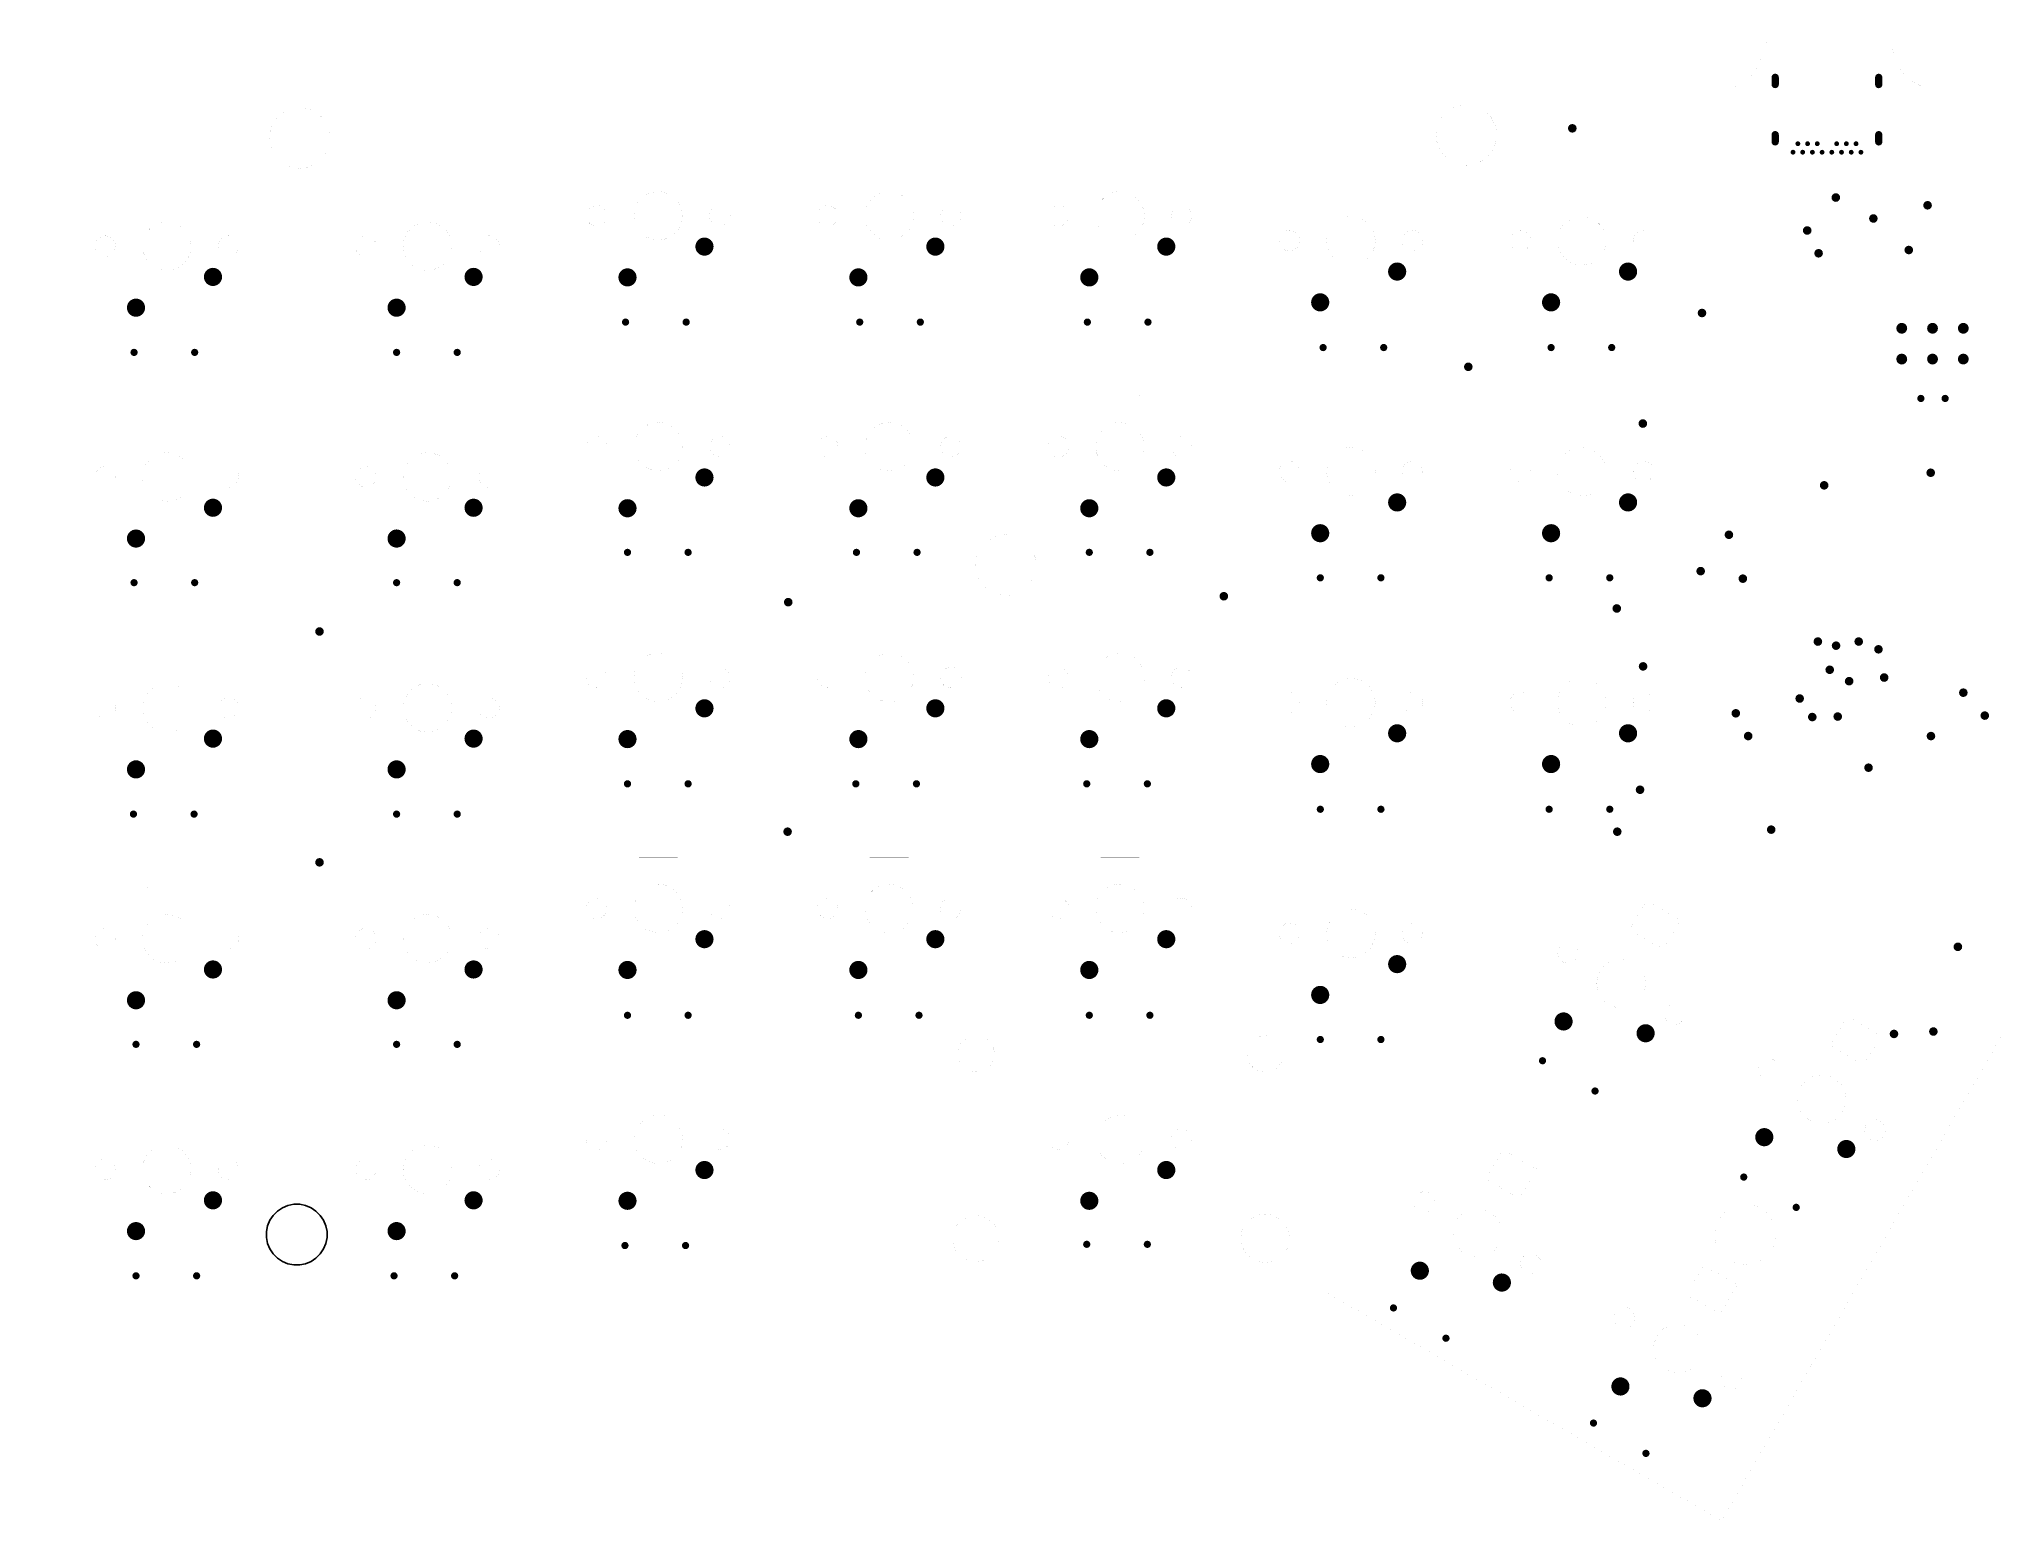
# Model space of a CAD drawing. Header units: millimetres. Extents: x 0 to 162, y 10 to 132.
import ezdxf

# ---------------------------------------------------------------- set-up
doc = ezdxf.new("R2010")
doc.units = ezdxf.units.MM
for name, color, linetype in [('Mechanical11', 56, 'Continuous'), ('PadHoleLayer', 156, 'Continuous'), ('ViaHoleLayer', 16, 'Continuous')]:
    doc.layers.add(name, color=color, linetype=linetype)

# ---------------------------------------------------------------- blocks, each defined once
blk = doc.blocks.new('CHERRYMX_3')
at = {"layer": 'PadHoleLayer'}
h = blk.add_hatch(color=156, dxfattribs=at)
edge = h.paths.add_edge_path()
edge.add_arc((3.81, -2.54), 0.75, 0, 360)
h = blk.add_hatch(color=156, dxfattribs=at)
edge = h.paths.add_edge_path()
edge.add_arc((-2.54, -5.08), 0.75, 0, 360)
blk = doc.blocks.new('CHERRYMX_4')
at = {"layer": 'PadHoleLayer'}
h = blk.add_hatch(color=156, dxfattribs=at)
edge = h.paths.add_edge_path()
edge.add_arc((3.81, -2.54), 0.75, 0, 360)
h = blk.add_hatch(color=156, dxfattribs=at)
edge = h.paths.add_edge_path()
edge.add_arc((-2.54, -5.08), 0.75, 0, 360)
blk = doc.blocks.new('CHERRYMX_5')
at = {"layer": 'PadHoleLayer'}
h = blk.add_hatch(color=156, dxfattribs=at)
edge = h.paths.add_edge_path()
edge.add_arc((3.81, -2.54), 0.75, 0, 360)
h = blk.add_hatch(color=156, dxfattribs=at)
edge = h.paths.add_edge_path()
edge.add_arc((-2.54, -5.08), 0.75, 0, 360)
blk = doc.blocks.new('CHERRYMX_6')
at = {"layer": 'PadHoleLayer'}
h = blk.add_hatch(color=156, dxfattribs=at)
edge = h.paths.add_edge_path()
edge.add_arc((3.81, -2.54), 0.75, 0, 360)
h = blk.add_hatch(color=156, dxfattribs=at)
edge = h.paths.add_edge_path()
edge.add_arc((-2.54, -5.08), 0.75, 0, 360)
blk = doc.blocks.new('CHERRYMX_7')
at = {"layer": 'PadHoleLayer'}
h = blk.add_hatch(color=156, dxfattribs=at)
edge = h.paths.add_edge_path()
edge.add_arc((3.81, -2.54), 0.75, 0, 360)
h = blk.add_hatch(color=156, dxfattribs=at)
edge = h.paths.add_edge_path()
edge.add_arc((-2.54, -5.08), 0.75, 0, 360)
blk = doc.blocks.new('CHERRYMX_8')
at = {"layer": 'PadHoleLayer'}
h = blk.add_hatch(color=156, dxfattribs=at)
edge = h.paths.add_edge_path()
edge.add_arc((3.81, -2.54), 0.75, 0, 360)
h = blk.add_hatch(color=156, dxfattribs=at)
edge = h.paths.add_edge_path()
edge.add_arc((-2.54, -5.08), 0.75, 0, 360)
blk = doc.blocks.new('CHERRYMX_9')
at = {"layer": 'PadHoleLayer'}
h = blk.add_hatch(color=156, dxfattribs=at)
edge = h.paths.add_edge_path()
edge.add_arc((3.81, -2.54), 0.75, 0, 360)
h = blk.add_hatch(color=156, dxfattribs=at)
edge = h.paths.add_edge_path()
edge.add_arc((-2.54, -5.08), 0.75, 0, 360)
blk = doc.blocks.new('CHERRYMX_10')
at = {"layer": 'PadHoleLayer'}
h = blk.add_hatch(color=156, dxfattribs=at)
edge = h.paths.add_edge_path()
edge.add_arc((3.81, -2.54), 0.75, 0, 360)
h = blk.add_hatch(color=156, dxfattribs=at)
edge = h.paths.add_edge_path()
edge.add_arc((-2.54, -5.08), 0.75, 0, 360)
blk = doc.blocks.new('CHERRYMX_11')
at = {"layer": 'PadHoleLayer'}
h = blk.add_hatch(color=156, dxfattribs=at)
edge = h.paths.add_edge_path()
edge.add_arc((3.81, -2.54), 0.75, 0, 360)
h = blk.add_hatch(color=156, dxfattribs=at)
edge = h.paths.add_edge_path()
edge.add_arc((-2.54, -5.08), 0.75, 0, 360)
blk = doc.blocks.new('CHERRYMX_12')
at = {"layer": 'PadHoleLayer'}
h = blk.add_hatch(color=156, dxfattribs=at)
edge = h.paths.add_edge_path()
edge.add_arc((3.81, -2.54), 0.75, 0, 360)
h = blk.add_hatch(color=156, dxfattribs=at)
edge = h.paths.add_edge_path()
edge.add_arc((-2.54, -5.08), 0.75, 0, 360)
blk = doc.blocks.new('CHERRYMX_13')
at = {"layer": 'PadHoleLayer'}
h = blk.add_hatch(color=156, dxfattribs=at)
edge = h.paths.add_edge_path()
edge.add_arc((3.81, -2.54), 0.75, 0, 360)
h = blk.add_hatch(color=156, dxfattribs=at)
edge = h.paths.add_edge_path()
edge.add_arc((-2.54, -5.08), 0.75, 0, 360)
blk = doc.blocks.new('CHERRYMX_14')
at = {"layer": 'PadHoleLayer'}
h = blk.add_hatch(color=156, dxfattribs=at)
edge = h.paths.add_edge_path()
edge.add_arc((3.81, -2.54), 0.75, 0, 360)
h = blk.add_hatch(color=156, dxfattribs=at)
edge = h.paths.add_edge_path()
edge.add_arc((-2.54, -5.08), 0.75, 0, 360)
blk = doc.blocks.new('CHERRYMX_15')
at = {"layer": 'PadHoleLayer'}
h = blk.add_hatch(color=156, dxfattribs=at)
edge = h.paths.add_edge_path()
edge.add_arc((3.81, -2.54), 0.75, 0, 360)
h = blk.add_hatch(color=156, dxfattribs=at)
edge = h.paths.add_edge_path()
edge.add_arc((-2.54, -5.08), 0.75, 0, 360)
blk = doc.blocks.new('CHERRYMX_16')
at = {"layer": 'PadHoleLayer'}
h = blk.add_hatch(color=156, dxfattribs=at)
edge = h.paths.add_edge_path()
edge.add_arc((3.81, -2.54), 0.75, 0, 360)
h = blk.add_hatch(color=156, dxfattribs=at)
edge = h.paths.add_edge_path()
edge.add_arc((-2.54, -5.08), 0.75, 0, 360)
blk = doc.blocks.new('CHERRYMX_17')
at = {"layer": 'PadHoleLayer'}
h = blk.add_hatch(color=156, dxfattribs=at)
edge = h.paths.add_edge_path()
edge.add_arc((3.81, -2.54), 0.75, 0, 360)
h = blk.add_hatch(color=156, dxfattribs=at)
edge = h.paths.add_edge_path()
edge.add_arc((-2.54, -5.08), 0.75, 0, 360)
blk = doc.blocks.new('CHERRYMX_18')
at = {"layer": 'PadHoleLayer'}
h = blk.add_hatch(color=156, dxfattribs=at)
edge = h.paths.add_edge_path()
edge.add_arc((3.81, -2.54), 0.75, 0, 360)
h = blk.add_hatch(color=156, dxfattribs=at)
edge = h.paths.add_edge_path()
edge.add_arc((-2.54, -5.08), 0.75, 0, 360)
blk = doc.blocks.new('CHERRYMX_19')
at = {"layer": 'PadHoleLayer'}
h = blk.add_hatch(color=156, dxfattribs=at)
edge = h.paths.add_edge_path()
edge.add_arc((3.81, -2.54), 0.75, 0, 360)
h = blk.add_hatch(color=156, dxfattribs=at)
edge = h.paths.add_edge_path()
edge.add_arc((-2.54, -5.08), 0.75, 0, 360)
blk = doc.blocks.new('CHERRYMX_20')
at = {"layer": 'PadHoleLayer'}
h = blk.add_hatch(color=156, dxfattribs=at)
edge = h.paths.add_edge_path()
edge.add_arc((3.81, -2.54), 0.75, 0, 360)
h = blk.add_hatch(color=156, dxfattribs=at)
edge = h.paths.add_edge_path()
edge.add_arc((-2.54, -5.08), 0.75, 0, 360)
blk = doc.blocks.new('CHERRYMX_21')
at = {"layer": 'PadHoleLayer'}
h = blk.add_hatch(color=156, dxfattribs=at)
edge = h.paths.add_edge_path()
edge.add_arc((3.81, -2.54), 0.75, 0, 360)
h = blk.add_hatch(color=156, dxfattribs=at)
edge = h.paths.add_edge_path()
edge.add_arc((-2.54, -5.08), 0.75, 0, 360)
blk = doc.blocks.new('CHERRYMX_22')
at = {"layer": 'PadHoleLayer'}
h = blk.add_hatch(color=156, dxfattribs=at)
edge = h.paths.add_edge_path()
edge.add_arc((3.81, -2.54), 0.75, 0, 360)
h = blk.add_hatch(color=156, dxfattribs=at)
edge = h.paths.add_edge_path()
edge.add_arc((-2.54, -5.08), 0.75, 0, 360)
blk = doc.blocks.new('CHERRYMX_23')
at = {"layer": 'PadHoleLayer'}
h = blk.add_hatch(color=156, dxfattribs=at)
edge = h.paths.add_edge_path()
edge.add_arc((3.81, -2.54), 0.75, 0, 360)
h = blk.add_hatch(color=156, dxfattribs=at)
edge = h.paths.add_edge_path()
edge.add_arc((-2.54, -5.08), 0.75, 0, 360)
blk = doc.blocks.new('CHERRYMX_24')
at = {"layer": 'PadHoleLayer'}
h = blk.add_hatch(color=156, dxfattribs=at)
edge = h.paths.add_edge_path()
edge.add_arc((3.81, -2.54), 0.75, 0, 360)
h = blk.add_hatch(color=156, dxfattribs=at)
edge = h.paths.add_edge_path()
edge.add_arc((-2.54, -5.08), 0.75, 0, 360)
blk = doc.blocks.new('CHERRYMX_25')
at = {"layer": 'PadHoleLayer'}
h = blk.add_hatch(color=156, dxfattribs=at)
edge = h.paths.add_edge_path()
edge.add_arc((3.81, -2.54), 0.75, 0, 360)
h = blk.add_hatch(color=156, dxfattribs=at)
edge = h.paths.add_edge_path()
edge.add_arc((-2.54, -5.08), 0.75, 0, 360)
blk = doc.blocks.new('CHERRYMX_26')
at = {"layer": 'PadHoleLayer'}
h = blk.add_hatch(color=156, dxfattribs=at)
edge = h.paths.add_edge_path()
edge.add_arc((3.81, -2.54), 0.75, 0, 360)
h = blk.add_hatch(color=156, dxfattribs=at)
edge = h.paths.add_edge_path()
edge.add_arc((-2.54, -5.08), 0.75, 0, 360)
blk = doc.blocks.new('CHERRYMX_27')
at = {"layer": 'PadHoleLayer'}
h = blk.add_hatch(color=156, dxfattribs=at)
edge = h.paths.add_edge_path()
edge.add_arc((3.81, -2.54), 0.75, 0, 360)
h = blk.add_hatch(color=156, dxfattribs=at)
edge = h.paths.add_edge_path()
edge.add_arc((-2.54, -5.08), 0.75, 0, 360)
blk = doc.blocks.new('CHERRYMX_28')
at = {"layer": 'PadHoleLayer'}
h = blk.add_hatch(color=156, dxfattribs=at)
edge = h.paths.add_edge_path()
edge.add_arc((3.81, -2.54), 0.75, 0, 360)
h = blk.add_hatch(color=156, dxfattribs=at)
edge = h.paths.add_edge_path()
edge.add_arc((-2.54, -5.08), 0.75, 0, 360)
blk = doc.blocks.new('CHERRYMX_29')
at = {"layer": 'PadHoleLayer'}
h = blk.add_hatch(color=156, dxfattribs=at)
edge = h.paths.add_edge_path()
edge.add_arc((3.81, -2.54), 0.75, 0, 360)
h = blk.add_hatch(color=156, dxfattribs=at)
edge = h.paths.add_edge_path()
edge.add_arc((-2.54, -5.08), 0.75, 0, 360)
blk = doc.blocks.new('CHERRYMX_30')
at = {"layer": 'PadHoleLayer'}
h = blk.add_hatch(color=156, dxfattribs=at)
edge = h.paths.add_edge_path()
edge.add_arc((3.81, -2.54), 0.75, 0, 360)
h = blk.add_hatch(color=156, dxfattribs=at)
edge = h.paths.add_edge_path()
edge.add_arc((-2.54, -5.08), 0.75, 0, 360)
blk = doc.blocks.new('CHERRYMX_31')
at = {"layer": 'PadHoleLayer'}
h = blk.add_hatch(color=156, dxfattribs=at)
edge = h.paths.add_edge_path()
edge.add_arc((3.81, -2.54), 0.75, 0, 360)
h = blk.add_hatch(color=156, dxfattribs=at)
edge = h.paths.add_edge_path()
edge.add_arc((-2.54, -5.08), 0.75, 0, 360)
blk = doc.blocks.new('CHERRYMX_32')
at = {"layer": 'PadHoleLayer'}
h = blk.add_hatch(color=156, dxfattribs=at)
edge = h.paths.add_edge_path()
edge.add_arc((3.81, -2.54), 0.75, 0, 360)
h = blk.add_hatch(color=156, dxfattribs=at)
edge = h.paths.add_edge_path()
edge.add_arc((-2.54, -5.08), 0.75, 0, 360)
blk = doc.blocks.new('CHERRYMX_33')
at = {"layer": 'PadHoleLayer'}
h = blk.add_hatch(color=156, dxfattribs=at)
edge = h.paths.add_edge_path()
edge.add_arc((3.81, -2.54), 0.75, 0, 360)
h = blk.add_hatch(color=156, dxfattribs=at)
edge = h.paths.add_edge_path()
edge.add_arc((-2.54, -5.08), 0.75, 0, 360)
blk = doc.blocks.new('CHERRYMX_34')
at = {"layer": 'PadHoleLayer'}
h = blk.add_hatch(color=156, dxfattribs=at)
edge = h.paths.add_edge_path()
edge.add_arc((3.81, -2.54), 0.75, 0, 360)
h = blk.add_hatch(color=156, dxfattribs=at)
edge = h.paths.add_edge_path()
edge.add_arc((-2.54, -5.08), 0.75, 0, 360)
blk = doc.blocks.new('CHERRYMX_35')
at = {"layer": 'PadHoleLayer'}
h = blk.add_hatch(color=156, dxfattribs=at)
edge = h.paths.add_edge_path()
edge.add_arc((3.81, -2.54), 0.75, 0, 360)
h = blk.add_hatch(color=156, dxfattribs=at)
edge = h.paths.add_edge_path()
edge.add_arc((-2.54, -5.08), 0.75, 0, 360)
blk = doc.blocks.new('CHERRYMX_36')
at = {"layer": 'PadHoleLayer'}
h = blk.add_hatch(color=156, dxfattribs=at)
edge = h.paths.add_edge_path()
edge.add_arc((3.81, -2.54), 0.75, 0, 360)
h = blk.add_hatch(color=156, dxfattribs=at)
edge = h.paths.add_edge_path()
edge.add_arc((-2.54, -5.08), 0.75, 0, 360)
blk = doc.blocks.new('CHERRYMX_37')
at = {"layer": 'PadHoleLayer'}
h = blk.add_hatch(color=156, dxfattribs=at)
edge = h.paths.add_edge_path()
edge.add_arc((3.81, -2.54), 0.75, 0, 360)
h = blk.add_hatch(color=156, dxfattribs=at)
edge = h.paths.add_edge_path()
edge.add_arc((-2.54, -5.08), 0.75, 0, 360)
blk = doc.blocks.new('R_____44')
at = {"layer": 'PadHoleLayer'}
h = blk.add_hatch(color=156, dxfattribs=at)
edge = h.paths.add_edge_path()
edge.add_arc((-1, 0), 0.3, 0, 360)
h = blk.add_hatch(color=156, dxfattribs=at)
edge = h.paths.add_edge_path()
edge.add_arc((1, 0), 0.3, 0, 360)
blk = doc.blocks.new('HDR2X3_45')
at = {"layer": 'PadHoleLayer'}
h = blk.add_hatch(color=156, dxfattribs=at)
edge = h.paths.add_edge_path()
edge.add_arc((0, 2.54), 0.45, 0, 360)
h = blk.add_hatch(color=156, dxfattribs=at)
edge = h.paths.add_edge_path()
edge.add_arc((2.54, 2.54), 0.45, 0, 360)
h = blk.add_hatch(color=156, dxfattribs=at)
edge = h.paths.add_edge_path()
edge.add_arc((5.08, 2.54), 0.45, 0, 360)
h = blk.add_hatch(color=156, dxfattribs=at)
edge = h.paths.add_edge_path()
edge.add_arc((0, 0), 0.45, 0, 360)
h = blk.add_hatch(color=156, dxfattribs=at)
edge = h.paths.add_edge_path()
edge.add_arc((2.54, 0), 0.45, 0, 360)
h = blk.add_hatch(color=156, dxfattribs=at)
edge = h.paths.add_edge_path()
edge.add_arc((5.08, 0), 0.45, 0, 360)
blk = doc.blocks.new('632723300011_46')
at = {"layer": 'PadHoleLayer'}
h = blk.add_hatch(color=156, dxfattribs=at)
edge = h.paths.add_edge_path()
edge.add_arc((-2.8, 4.68), 0.2, 0, 360)
h = blk.add_hatch(color=156, dxfattribs=at)
edge = h.paths.add_edge_path()
edge.add_arc((-2, 4.68), 0.2, 0, 360)
h = blk.add_hatch(color=156, dxfattribs=at)
edge = h.paths.add_edge_path()
edge.add_arc((-1.2, 4.68), 0.2, 0, 360)
h = blk.add_hatch(color=156, dxfattribs=at)
edge = h.paths.add_edge_path()
edge.add_arc((-0.4, 4.68), 0.2, 0, 360)
h = blk.add_hatch(color=156, dxfattribs=at)
edge = h.paths.add_edge_path()
edge.add_arc((0.4, 4.68), 0.2, 0, 360)
h = blk.add_hatch(color=156, dxfattribs=at)
edge = h.paths.add_edge_path()
edge.add_arc((1.2, 4.68), 0.2, 0, 360)
h = blk.add_hatch(color=156, dxfattribs=at)
edge = h.paths.add_edge_path()
edge.add_arc((2, 4.68), 0.2, 0, 360)
h = blk.add_hatch(color=156, dxfattribs=at)
edge = h.paths.add_edge_path()
edge.add_arc((2.8, 4.68), 0.2, 0, 360)
h = blk.add_hatch(color=156, dxfattribs=at)
edge = h.paths.add_edge_path()
edge.add_arc((-4.27, 3.23), 0.3, 180, 360)
edge.add_line((-3.97, 3.23), (-3.97, 3.83))
edge.add_arc((-4.27, 3.83), 0.3, 0, 180)
edge.add_line((-4.57, 3.83), (-4.57, 3.23))
h = blk.add_hatch(color=156, dxfattribs=at)
edge = h.paths.add_edge_path()
edge.add_arc((-2.4, 3.98), 0.2, 0, 360)
h = blk.add_hatch(color=156, dxfattribs=at)
edge = h.paths.add_edge_path()
edge.add_arc((-1.6, 3.98), 0.2, 0, 360)
h = blk.add_hatch(color=156, dxfattribs=at)
edge = h.paths.add_edge_path()
edge.add_arc((-0.8, 3.98), 0.2, 0, 360)
h = blk.add_hatch(color=156, dxfattribs=at)
edge = h.paths.add_edge_path()
edge.add_arc((0.8, 3.98), 0.2, 0, 360)
h = blk.add_hatch(color=156, dxfattribs=at)
edge = h.paths.add_edge_path()
edge.add_arc((1.6, 3.98), 0.2, 0, 360)
h = blk.add_hatch(color=156, dxfattribs=at)
edge = h.paths.add_edge_path()
edge.add_arc((2.4, 3.98), 0.2, 0, 360)
h = blk.add_hatch(color=156, dxfattribs=at)
edge = h.paths.add_edge_path()
edge.add_arc((4.27, 3.23), 0.3, 180, 360)
edge.add_line((4.57, 3.23), (4.57, 3.83))
edge.add_arc((4.27, 3.83), 0.3, 0, 180)
edge.add_line((3.97, 3.83), (3.97, 3.23))
h = blk.add_hatch(color=156, dxfattribs=at)
edge = h.paths.add_edge_path()
edge.add_arc((-4.27, -1.5), 0.3, 180, 360)
edge.add_line((-3.97, -1.5), (-3.97, -0.9))
edge.add_arc((-4.27, -0.9), 0.3, 0, 180)
edge.add_line((-4.57, -0.9), (-4.57, -1.5))
h = blk.add_hatch(color=156, dxfattribs=at)
edge = h.paths.add_edge_path()
edge.add_arc((4.27, -1.5), 0.3, 180, 360)
edge.add_line((4.57, -1.5), (4.57, -0.9))
edge.add_arc((4.27, -0.9), 0.3, 0, 180)
edge.add_line((3.97, -0.9), (3.97, -1.5))
blk = doc.blocks.new('1N4148_B_49')
at = {"layer": 'PadHoleLayer'}
h = blk.add_hatch(color=156, dxfattribs=at)
edge = h.paths.add_edge_path()
edge.add_arc((-2.5, 0), 0.3, 0, 360)
h = blk.add_hatch(color=156, dxfattribs=at)
edge = h.paths.add_edge_path()
edge.add_arc((2.5, 0), 0.3, 0, 360)
blk = doc.blocks.new('1N4148_B_50')
at = {"layer": 'PadHoleLayer'}
h = blk.add_hatch(color=156, dxfattribs=at)
edge = h.paths.add_edge_path()
edge.add_arc((-2.5, 0), 0.3, 0, 360)
h = blk.add_hatch(color=156, dxfattribs=at)
edge = h.paths.add_edge_path()
edge.add_arc((2.5, 0), 0.3, 0, 360)
blk = doc.blocks.new('1N4148_B_51')
at = {"layer": 'PadHoleLayer'}
h = blk.add_hatch(color=156, dxfattribs=at)
edge = h.paths.add_edge_path()
edge.add_arc((-2.5, 0), 0.3, 0, 360)
h = blk.add_hatch(color=156, dxfattribs=at)
edge = h.paths.add_edge_path()
edge.add_arc((2.5, 0), 0.3, 0, 360)
blk = doc.blocks.new('1N4148_B_52')
at = {"layer": 'PadHoleLayer'}
h = blk.add_hatch(color=156, dxfattribs=at)
edge = h.paths.add_edge_path()
edge.add_arc((-2.5, 0), 0.3, 0, 360)
h = blk.add_hatch(color=156, dxfattribs=at)
edge = h.paths.add_edge_path()
edge.add_arc((2.5, 0), 0.3, 0, 360)
blk = doc.blocks.new('1N4148_B_53')
at = {"layer": 'PadHoleLayer'}
h = blk.add_hatch(color=156, dxfattribs=at)
edge = h.paths.add_edge_path()
edge.add_arc((-2.5, 0), 0.3, 0, 360)
h = blk.add_hatch(color=156, dxfattribs=at)
edge = h.paths.add_edge_path()
edge.add_arc((2.5, 0), 0.3, 0, 360)
blk = doc.blocks.new('1N4148_B_54')
at = {"layer": 'PadHoleLayer'}
h = blk.add_hatch(color=156, dxfattribs=at)
edge = h.paths.add_edge_path()
edge.add_arc((-2.5, 0), 0.3, 0, 360)
h = blk.add_hatch(color=156, dxfattribs=at)
edge = h.paths.add_edge_path()
edge.add_arc((2.5, 0), 0.3, 0, 360)
blk = doc.blocks.new('1N4148_B_55')
at = {"layer": 'PadHoleLayer'}
h = blk.add_hatch(color=156, dxfattribs=at)
edge = h.paths.add_edge_path()
edge.add_arc((-2.5, 0), 0.3, 0, 360)
h = blk.add_hatch(color=156, dxfattribs=at)
edge = h.paths.add_edge_path()
edge.add_arc((2.5, 0), 0.3, 0, 360)
blk = doc.blocks.new('1N4148_B_56')
at = {"layer": 'PadHoleLayer'}
h = blk.add_hatch(color=156, dxfattribs=at)
edge = h.paths.add_edge_path()
edge.add_arc((-2.5, 0), 0.3, 0, 360)
h = blk.add_hatch(color=156, dxfattribs=at)
edge = h.paths.add_edge_path()
edge.add_arc((2.5, 0), 0.3, 0, 360)
blk = doc.blocks.new('1N4148_B_57')
at = {"layer": 'PadHoleLayer'}
h = blk.add_hatch(color=156, dxfattribs=at)
edge = h.paths.add_edge_path()
edge.add_arc((-2.5, 0), 0.3, 0, 360)
h = blk.add_hatch(color=156, dxfattribs=at)
edge = h.paths.add_edge_path()
edge.add_arc((2.5, 0), 0.3, 0, 360)
blk = doc.blocks.new('1N4148_B_58')
at = {"layer": 'PadHoleLayer'}
h = blk.add_hatch(color=156, dxfattribs=at)
edge = h.paths.add_edge_path()
edge.add_arc((-2.5, 0), 0.3, 0, 360)
h = blk.add_hatch(color=156, dxfattribs=at)
edge = h.paths.add_edge_path()
edge.add_arc((2.5, 0), 0.3, 0, 360)
blk = doc.blocks.new('1N4148_B_59')
at = {"layer": 'PadHoleLayer'}
h = blk.add_hatch(color=156, dxfattribs=at)
edge = h.paths.add_edge_path()
edge.add_arc((-2.5, 0), 0.3, 0, 360)
h = blk.add_hatch(color=156, dxfattribs=at)
edge = h.paths.add_edge_path()
edge.add_arc((2.5, 0), 0.3, 0, 360)
blk = doc.blocks.new('1N4148_B_60')
at = {"layer": 'PadHoleLayer'}
h = blk.add_hatch(color=156, dxfattribs=at)
edge = h.paths.add_edge_path()
edge.add_arc((-2.5, 0), 0.3, 0, 360)
h = blk.add_hatch(color=156, dxfattribs=at)
edge = h.paths.add_edge_path()
edge.add_arc((2.5, 0), 0.3, 0, 360)
blk = doc.blocks.new('1N4148_B_61')
at = {"layer": 'PadHoleLayer'}
h = blk.add_hatch(color=156, dxfattribs=at)
edge = h.paths.add_edge_path()
edge.add_arc((-2.5, 0), 0.3, 0, 360)
h = blk.add_hatch(color=156, dxfattribs=at)
edge = h.paths.add_edge_path()
edge.add_arc((2.5, 0), 0.3, 0, 360)
blk = doc.blocks.new('1N4148_B_62')
at = {"layer": 'PadHoleLayer'}
h = blk.add_hatch(color=156, dxfattribs=at)
edge = h.paths.add_edge_path()
edge.add_arc((-2.5, 0), 0.3, 0, 360)
h = blk.add_hatch(color=156, dxfattribs=at)
edge = h.paths.add_edge_path()
edge.add_arc((2.5, 0), 0.3, 0, 360)
blk = doc.blocks.new('1N4148_B_63')
at = {"layer": 'PadHoleLayer'}
h = blk.add_hatch(color=156, dxfattribs=at)
edge = h.paths.add_edge_path()
edge.add_arc((-2.5, 0), 0.3, 0, 360)
h = blk.add_hatch(color=156, dxfattribs=at)
edge = h.paths.add_edge_path()
edge.add_arc((2.5, 0), 0.3, 0, 360)
blk = doc.blocks.new('1N4148_B_64')
at = {"layer": 'PadHoleLayer'}
h = blk.add_hatch(color=156, dxfattribs=at)
edge = h.paths.add_edge_path()
edge.add_arc((-2.5, 0), 0.3, 0, 360)
h = blk.add_hatch(color=156, dxfattribs=at)
edge = h.paths.add_edge_path()
edge.add_arc((2.5, 0), 0.3, 0, 360)
blk = doc.blocks.new('1N4148_B_65')
at = {"layer": 'PadHoleLayer'}
h = blk.add_hatch(color=156, dxfattribs=at)
edge = h.paths.add_edge_path()
edge.add_arc((-2.5, 0), 0.3, 0, 360)
h = blk.add_hatch(color=156, dxfattribs=at)
edge = h.paths.add_edge_path()
edge.add_arc((2.5, 0), 0.3, 0, 360)
blk = doc.blocks.new('1N4148_B_66')
at = {"layer": 'PadHoleLayer'}
h = blk.add_hatch(color=156, dxfattribs=at)
edge = h.paths.add_edge_path()
edge.add_arc((-2.5, 0), 0.3, 0, 360)
h = blk.add_hatch(color=156, dxfattribs=at)
edge = h.paths.add_edge_path()
edge.add_arc((2.5, 0), 0.3, 0, 360)
blk = doc.blocks.new('1N4148_B_67')
at = {"layer": 'PadHoleLayer'}
h = blk.add_hatch(color=156, dxfattribs=at)
edge = h.paths.add_edge_path()
edge.add_arc((-2.5, 0), 0.3, 0, 360)
h = blk.add_hatch(color=156, dxfattribs=at)
edge = h.paths.add_edge_path()
edge.add_arc((2.5, 0), 0.3, 0, 360)
blk = doc.blocks.new('1N4148_B_68')
at = {"layer": 'PadHoleLayer'}
h = blk.add_hatch(color=156, dxfattribs=at)
edge = h.paths.add_edge_path()
edge.add_arc((-2.5, 0), 0.3, 0, 360)
h = blk.add_hatch(color=156, dxfattribs=at)
edge = h.paths.add_edge_path()
edge.add_arc((2.5, 0), 0.3, 0, 360)
blk = doc.blocks.new('1N4148_B_69')
at = {"layer": 'PadHoleLayer'}
h = blk.add_hatch(color=156, dxfattribs=at)
edge = h.paths.add_edge_path()
edge.add_arc((-2.5, 0), 0.3, 0, 360)
h = blk.add_hatch(color=156, dxfattribs=at)
edge = h.paths.add_edge_path()
edge.add_arc((2.5, 0), 0.3, 0, 360)
blk = doc.blocks.new('1N4148_B_70')
at = {"layer": 'PadHoleLayer'}
h = blk.add_hatch(color=156, dxfattribs=at)
edge = h.paths.add_edge_path()
edge.add_arc((-2.5, 0), 0.3, 0, 360)
h = blk.add_hatch(color=156, dxfattribs=at)
edge = h.paths.add_edge_path()
edge.add_arc((2.5, 0), 0.3, 0, 360)
blk = doc.blocks.new('1N4148_B_71')
at = {"layer": 'PadHoleLayer'}
h = blk.add_hatch(color=156, dxfattribs=at)
edge = h.paths.add_edge_path()
edge.add_arc((-2.5, 0), 0.3, 0, 360)
h = blk.add_hatch(color=156, dxfattribs=at)
edge = h.paths.add_edge_path()
edge.add_arc((2.5, 0), 0.3, 0, 360)
blk = doc.blocks.new('1N4148_B_72')
at = {"layer": 'PadHoleLayer'}
h = blk.add_hatch(color=156, dxfattribs=at)
edge = h.paths.add_edge_path()
edge.add_arc((-2.5, 0), 0.3, 0, 360)
h = blk.add_hatch(color=156, dxfattribs=at)
edge = h.paths.add_edge_path()
edge.add_arc((2.5, 0), 0.3, 0, 360)
blk = doc.blocks.new('1N4148_B_73')
at = {"layer": 'PadHoleLayer'}
h = blk.add_hatch(color=156, dxfattribs=at)
edge = h.paths.add_edge_path()
edge.add_arc((-2.5, 0), 0.3, 0, 360)
h = blk.add_hatch(color=156, dxfattribs=at)
edge = h.paths.add_edge_path()
edge.add_arc((2.5, 0), 0.3, 0, 360)
blk = doc.blocks.new('1N4148_B_74')
at = {"layer": 'PadHoleLayer'}
h = blk.add_hatch(color=156, dxfattribs=at)
edge = h.paths.add_edge_path()
edge.add_arc((-2.5, 0), 0.3, 0, 360)
h = blk.add_hatch(color=156, dxfattribs=at)
edge = h.paths.add_edge_path()
edge.add_arc((2.5, 0), 0.3, 0, 360)
blk = doc.blocks.new('1N4148_B_75')
at = {"layer": 'PadHoleLayer'}
h = blk.add_hatch(color=156, dxfattribs=at)
edge = h.paths.add_edge_path()
edge.add_arc((-2.5, 0), 0.3, 0, 360)
h = blk.add_hatch(color=156, dxfattribs=at)
edge = h.paths.add_edge_path()
edge.add_arc((2.5, 0), 0.3, 0, 360)
blk = doc.blocks.new('1N4148_B_76')
at = {"layer": 'PadHoleLayer'}
h = blk.add_hatch(color=156, dxfattribs=at)
edge = h.paths.add_edge_path()
edge.add_arc((-2.5, 0), 0.3, 0, 360)
h = blk.add_hatch(color=156, dxfattribs=at)
edge = h.paths.add_edge_path()
edge.add_arc((2.5, 0), 0.3, 0, 360)
blk = doc.blocks.new('1N4148_B_77')
at = {"layer": 'PadHoleLayer'}
h = blk.add_hatch(color=156, dxfattribs=at)
edge = h.paths.add_edge_path()
edge.add_arc((-2.5, 0), 0.3, 0, 360)
h = blk.add_hatch(color=156, dxfattribs=at)
edge = h.paths.add_edge_path()
edge.add_arc((2.5, 0), 0.3, 0, 360)
blk = doc.blocks.new('1N4148_B_78')
at = {"layer": 'PadHoleLayer'}
h = blk.add_hatch(color=156, dxfattribs=at)
edge = h.paths.add_edge_path()
edge.add_arc((-2.5, 0), 0.3, 0, 360)
h = blk.add_hatch(color=156, dxfattribs=at)
edge = h.paths.add_edge_path()
edge.add_arc((2.5, 0), 0.3, 0, 360)
blk = doc.blocks.new('1N4148_B_79')
at = {"layer": 'PadHoleLayer'}
h = blk.add_hatch(color=156, dxfattribs=at)
edge = h.paths.add_edge_path()
edge.add_arc((-2.5, 0), 0.3, 0, 360)
h = blk.add_hatch(color=156, dxfattribs=at)
edge = h.paths.add_edge_path()
edge.add_arc((2.5, 0), 0.3, 0, 360)
blk = doc.blocks.new('1N4148_B_80')
at = {"layer": 'PadHoleLayer'}
h = blk.add_hatch(color=156, dxfattribs=at)
edge = h.paths.add_edge_path()
edge.add_arc((-2.5, 0), 0.3, 0, 360)
h = blk.add_hatch(color=156, dxfattribs=at)
edge = h.paths.add_edge_path()
edge.add_arc((2.5, 0), 0.3, 0, 360)
blk = doc.blocks.new('1N4148_B_81')
at = {"layer": 'PadHoleLayer'}
h = blk.add_hatch(color=156, dxfattribs=at)
edge = h.paths.add_edge_path()
edge.add_arc((-2.5, 0), 0.3, 0, 360)
h = blk.add_hatch(color=156, dxfattribs=at)
edge = h.paths.add_edge_path()
edge.add_arc((2.5, 0), 0.3, 0, 360)
blk = doc.blocks.new('1N4148_B_82')
at = {"layer": 'PadHoleLayer'}
h = blk.add_hatch(color=156, dxfattribs=at)
edge = h.paths.add_edge_path()
edge.add_arc((-2.5, 0), 0.3, 0, 360)
h = blk.add_hatch(color=156, dxfattribs=at)
edge = h.paths.add_edge_path()
edge.add_arc((2.5, 0), 0.3, 0, 360)
blk = doc.blocks.new('1N4148_B_83')
at = {"layer": 'PadHoleLayer'}
h = blk.add_hatch(color=156, dxfattribs=at)
edge = h.paths.add_edge_path()
edge.add_arc((-2.5, 0), 0.3, 0, 360)
h = blk.add_hatch(color=156, dxfattribs=at)
edge = h.paths.add_edge_path()
edge.add_arc((2.5, 0), 0.3, 0, 360)

msp = doc.modelspace()

# ---------------------------------------------------------------- hatches: boundary and pattern name
at = {"layer": 'ViaHoleLayer'}
h = msp.add_hatch(color=16, dxfattribs=at)
edge = h.paths.add_edge_path()
edge.add_arc((126.49, 124.79), 0.356, 0, 360)
h = msp.add_hatch(color=16, dxfattribs=at)
edge = h.paths.add_edge_path()
edge.add_arc((148.23, 119.08), 0.356, 0, 360)
h = msp.add_hatch(color=16, dxfattribs=at)
edge = h.paths.add_edge_path()
edge.add_arc((155.8, 118.44), 0.356, 0, 360)
h = msp.add_hatch(color=16, dxfattribs=at)
edge = h.paths.add_edge_path()
edge.add_arc((151.33, 117.35), 0.356, 0, 360)
h = msp.add_hatch(color=16, dxfattribs=at)
edge = h.paths.add_edge_path()
edge.add_arc((145.87, 116.36), 0.356, 0, 360)
h = msp.add_hatch(color=16, dxfattribs=at)
edge = h.paths.add_edge_path()
edge.add_arc((146.81, 114.48), 0.356, 0, 360)
h = msp.add_hatch(color=16, dxfattribs=at)
edge = h.paths.add_edge_path()
edge.add_arc((154.25, 114.75), 0.356, 0, 360)
h = msp.add_hatch(color=16, dxfattribs=at)
edge = h.paths.add_edge_path()
edge.add_arc((137.19, 109.55), 0.356, 0, 360)
h = msp.add_hatch(color=16, dxfattribs=at)
edge = h.paths.add_edge_path()
edge.add_arc((117.91, 105.11), 0.356, 0, 360)
h = msp.add_hatch(color=16, dxfattribs=at)
edge = h.paths.add_edge_path()
edge.add_arc((132.31, 100.43), 0.356, 0, 360)
h = msp.add_hatch(color=16, dxfattribs=at)
edge = h.paths.add_edge_path()
edge.add_arc((147.27, 95.33), 0.356, 0, 360)
h = msp.add_hatch(color=16, dxfattribs=at)
edge = h.paths.add_edge_path()
edge.add_arc((156.06, 96.37), 0.356, 0, 360)
h = msp.add_hatch(color=16, dxfattribs=at)
edge = h.paths.add_edge_path()
edge.add_arc((139.41, 91.25), 0.356, 0, 360)
h = msp.add_hatch(color=16, dxfattribs=at)
edge = h.paths.add_edge_path()
edge.add_arc((137.08, 88.25), 0.356, 0, 360)
h = msp.add_hatch(color=16, dxfattribs=at)
edge = h.paths.add_edge_path()
edge.add_arc((140.56, 87.63), 0.356, 0, 360)
h = msp.add_hatch(color=16, dxfattribs=at)
edge = h.paths.add_edge_path()
edge.add_arc((61.8, 85.69), 0.356, 0, 360)
h = msp.add_hatch(color=16, dxfattribs=at)
edge = h.paths.add_edge_path()
edge.add_arc((97.74, 86.18), 0.356, 0, 360)
h = msp.add_hatch(color=16, dxfattribs=at)
edge = h.paths.add_edge_path()
edge.add_arc((130.16, 85.17), 0.356, 0, 360)
h = msp.add_hatch(color=16, dxfattribs=at)
edge = h.paths.add_edge_path()
edge.add_arc((23.13, 83.27), 0.356, 0, 360)
h = msp.add_hatch(color=16, dxfattribs=at)
edge = h.paths.add_edge_path()
edge.add_arc((146.75, 82.44), 0.356, 0, 360)
h = msp.add_hatch(color=16, dxfattribs=at)
edge = h.paths.add_edge_path()
edge.add_arc((150.12, 82.44), 0.356, 0, 360)
h = msp.add_hatch(color=16, dxfattribs=at)
edge = h.paths.add_edge_path()
edge.add_arc((148.25, 82.1), 0.356, 0, 360)
h = msp.add_hatch(color=16, dxfattribs=at)
edge = h.paths.add_edge_path()
edge.add_arc((151.75, 81.8), 0.356, 0, 360)
h = msp.add_hatch(color=16, dxfattribs=at)
edge = h.paths.add_edge_path()
edge.add_arc((132.33, 80.39), 0.356, 0, 360)
h = msp.add_hatch(color=16, dxfattribs=at)
edge = h.paths.add_edge_path()
edge.add_arc((147.73, 80.11), 0.356, 0, 360)
h = msp.add_hatch(color=16, dxfattribs=at)
edge = h.paths.add_edge_path()
edge.add_arc((149.33, 79.17), 0.356, 0, 360)
h = msp.add_hatch(color=16, dxfattribs=at)
edge = h.paths.add_edge_path()
edge.add_arc((152.22, 79.47), 0.356, 0, 360)
h = msp.add_hatch(color=16, dxfattribs=at)
edge = h.paths.add_edge_path()
edge.add_arc((145.25, 77.74), 0.356, 0, 360)
h = msp.add_hatch(color=16, dxfattribs=at)
edge = h.paths.add_edge_path()
edge.add_arc((158.75, 78.22), 0.356, 0, 360)
h = msp.add_hatch(color=16, dxfattribs=at)
edge = h.paths.add_edge_path()
edge.add_arc((139.98, 76.52), 0.356, 0, 360)
h = msp.add_hatch(color=16, dxfattribs=at)
edge = h.paths.add_edge_path()
edge.add_arc((146.29, 76.21), 0.356, 0, 360)
h = msp.add_hatch(color=16, dxfattribs=at)
edge = h.paths.add_edge_path()
edge.add_arc((148.39, 76.25), 0.356, 0, 360)
h = msp.add_hatch(color=16, dxfattribs=at)
edge = h.paths.add_edge_path()
edge.add_arc((160.52, 76.33), 0.356, 0, 360)
h = msp.add_hatch(color=16, dxfattribs=at)
edge = h.paths.add_edge_path()
edge.add_arc((141, 74.64), 0.356, 0, 360)
h = msp.add_hatch(color=16, dxfattribs=at)
edge = h.paths.add_edge_path()
edge.add_arc((156.08, 74.64), 0.356, 0, 360)
h = msp.add_hatch(color=16, dxfattribs=at)
edge = h.paths.add_edge_path()
edge.add_arc((150.93, 72.03), 0.356, 0, 360)
h = msp.add_hatch(color=16, dxfattribs=at)
edge = h.paths.add_edge_path()
edge.add_arc((132.08, 70.21), 0.356, 0, 360)
h = msp.add_hatch(color=16, dxfattribs=at)
edge = h.paths.add_edge_path()
edge.add_arc((61.75, 66.75), 0.356, 0, 360)
h = msp.add_hatch(color=16, dxfattribs=at)
edge = h.paths.add_edge_path()
edge.add_arc((130.2, 66.75), 0.356, 0, 360)
h = msp.add_hatch(color=16, dxfattribs=at)
edge = h.paths.add_edge_path()
edge.add_arc((142.9, 66.92), 0.356, 0, 360)
h = msp.add_hatch(color=16, dxfattribs=at)
edge = h.paths.add_edge_path()
edge.add_arc((23.13, 64.22), 0.356, 0, 360)
h = msp.add_hatch(color=16, dxfattribs=at)
edge = h.paths.add_edge_path()
edge.add_arc((158.3, 57.25), 0.356, 0, 360)
h = msp.add_hatch(color=16, dxfattribs=at)
edge = h.paths.add_edge_path()
edge.add_arc((153.03, 50.06), 0.356, 0, 360)
h = msp.add_hatch(color=16, dxfattribs=at)
edge = h.paths.add_edge_path()
edge.add_arc((156.28, 50.26), 0.356, 0, 360)

# ---------------------------------------------------------------- linework, layer by layer
at = {"layer": 'Mechanical11'}
for p, q in [((19.66, 35.44), (20.07, 35.72)), ((20.07, 35.72), (20.52, 35.9)), ((20.52, 35.9), (21, 36)), ((21, 36), (21.25, 36)), ((21.25, 36), (21.5, 36)), ((21.5, 36), (21.98, 35.9)), ((21.98, 35.9), (22.43, 35.72)), ((22.43, 35.72), (22.84, 35.44)), ((18.75, 33.75), (18.85, 34.23)), ((18.85, 34.23), (19.03, 34.68)), ((19.03, 34.68), (19.31, 35.09)), ((19.31, 35.09), (19.66, 35.44)), ((22.84, 35.44), (23.19, 35.09)), ((23.19, 35.09), (23.47, 34.68)), ((23.47, 34.68), (23.65, 34.23)), ((23.65, 34.23), (23.75, 33.75)), ((18.75, 33.5), (18.75, 33.75)), ((18.75, 33.25), (18.75, 33.5)), ((18.85, 32.77), (18.75, 33.25)), ((19.03, 32.32), (18.85, 32.77)), ((23.65, 32.77), (23.47, 32.32)), ((23.75, 33.25), (23.65, 32.77)), ((23.75, 33.75), (23.75, 33.5)), ((23.75, 33.5), (23.75, 33.25)), ((19.31, 31.91), (19.03, 32.32)), ((19.66, 31.56), (19.31, 31.91)), ((20.07, 31.28), (19.66, 31.56)), ((20.52, 31.1), (20.07, 31.28)), ((21, 31), (20.52, 31.1)), ((21.25, 31), (21, 31)), ((21.25, 31), (21.25, 31)), ((21.5, 31), (21.25, 31)), ((21.98, 31.1), (21.5, 31)), ((22.43, 31.28), (21.98, 31.1)), ((22.84, 31.56), (22.43, 31.28)), ((23.19, 31.91), (22.84, 31.56)), ((23.47, 32.32), (23.19, 31.91))]:
    msp.add_line(p, q, dxfattribs=at)
at = {"layer": 'Mechanical11', "const_width": 0.001}
for points in [[(141.87, 130.1), (142.62, 132.14)], [(142.62, 132.14), (152.62, 132.14)], [(152.62, 132.14), (153.38, 130.1)], [(0.01, 128.14), (139.06, 128.14)], [(0.01, 28.94), (0.01, 128.14)], [(156.19, 128.14), (162.16, 128.14)], [(162.16, 50.34), (162.16, 128.14)], [(49.48, 124.57), (52.68, 124.57)], [(49.48, 121.77), (49.48, 124.57)], [(52.68, 121.77), (52.68, 124.57)], [(68.53, 124.57), (71.73, 124.57)], [(68.53, 121.77), (68.53, 124.57)], [(71.73, 121.77), (71.73, 124.57)], [(87.58, 124.57), (90.78, 124.57)], [(87.58, 121.77), (87.58, 124.57)], [(90.78, 121.77), (90.78, 124.57)], [(8.93, 122.07), (12.13, 122.07)], [(8.93, 119.27), (8.93, 122.07)], [(12.13, 119.27), (12.13, 122.07)], [(30.43, 122.07), (33.63, 122.07)], [(30.43, 119.27), (30.43, 122.07)], [(33.63, 119.27), (33.63, 122.07)], [(49.48, 121.77), (52.68, 121.77)], [(68.53, 121.77), (71.73, 121.77)], [(87.58, 121.77), (90.78, 121.77)], [(106.63, 122.51), (109.83, 122.51)], [(106.63, 119.71), (106.63, 122.51)], [(109.83, 119.71), (109.83, 122.51)], [(125.68, 122.51), (128.88, 122.51)], [(125.68, 119.71), (125.68, 122.51)], [(128.88, 119.71), (128.88, 122.51)], [(8.93, 119.27), (12.13, 119.27)], [(30.43, 119.27), (33.63, 119.27)], [(106.63, 119.71), (109.83, 119.71)], [(125.68, 119.71), (128.88, 119.71)], [(49.48, 105.52), (52.68, 105.52)], [(49.48, 102.72), (49.48, 105.52)], [(52.68, 102.72), (52.68, 105.52)], [(68.53, 105.52), (71.73, 105.52)], [(68.53, 102.72), (68.53, 105.52)], [(71.73, 102.72), (71.73, 105.52)], [(87.58, 105.52), (90.78, 105.52)], [(87.58, 102.72), (87.58, 105.52)], [(90.78, 102.72), (90.78, 105.52)], [(8.93, 103.02), (12.13, 103.02)], [(8.93, 100.22), (8.93, 103.02)], [(12.13, 100.22), (12.13, 103.02)], [(30.43, 103.02), (33.63, 103.02)], [(30.43, 100.22), (30.43, 103.02)], [(33.63, 100.22), (33.63, 103.02)], [(49.48, 102.72), (52.68, 102.72)], [(68.53, 102.72), (71.73, 102.72)], [(87.58, 102.72), (90.78, 102.72)], [(106.63, 103.46), (109.83, 103.46)], [(106.63, 100.66), (106.63, 103.46)], [(109.83, 100.66), (109.83, 103.46)], [(125.68, 103.46), (128.88, 103.46)], [(125.68, 100.66), (125.68, 103.46)], [(128.88, 100.66), (128.88, 103.46)], [(106.63, 100.66), (109.83, 100.66)], [(125.68, 100.66), (128.88, 100.66)], [(8.93, 100.22), (12.13, 100.22)], [(30.43, 100.22), (33.63, 100.22)], [(49.48, 86.47), (52.68, 86.47)], [(49.48, 83.67), (49.48, 86.47)], [(52.68, 83.67), (52.68, 86.47)], [(68.53, 86.47), (71.73, 86.47)], [(68.53, 83.67), (68.53, 86.47)], [(71.73, 83.67), (71.73, 86.47)], [(87.58, 86.47), (90.78, 86.47)], [(87.58, 83.67), (87.58, 86.47)], [(90.78, 83.67), (90.78, 86.47)], [(106.63, 84.41), (109.83, 84.41)], [(106.63, 81.61), (106.63, 84.41)], [(109.83, 81.61), (109.83, 84.41)], [(125.68, 84.41), (128.88, 84.41)], [(125.68, 81.61), (125.68, 84.41)], [(128.88, 81.61), (128.88, 84.41)], [(8.93, 83.97), (12.13, 83.97)], [(8.93, 81.17), (8.93, 83.97)], [(12.13, 81.17), (12.13, 83.97)], [(30.43, 83.97), (33.63, 83.97)], [(30.43, 81.17), (30.43, 83.97)], [(33.63, 81.17), (33.63, 83.97)], [(49.48, 83.67), (52.68, 83.67)], [(68.53, 83.67), (71.73, 83.67)], [(87.58, 83.67), (90.78, 83.67)], [(8.93, 81.17), (12.13, 81.17)], [(30.43, 81.17), (33.63, 81.17)], [(106.63, 81.61), (109.83, 81.61)], [(125.68, 81.61), (128.88, 81.61)], [(49.48, 67.42), (52.68, 67.42)], [(49.48, 64.62), (49.48, 67.42)], [(52.68, 64.62), (52.68, 67.42)], [(68.53, 67.42), (71.73, 67.42)], [(68.53, 64.62), (68.53, 67.42)], [(71.73, 64.62), (71.73, 67.42)], [(87.58, 67.42), (90.78, 67.42)], [(87.58, 64.62), (87.58, 67.42)], [(90.78, 64.62), (90.78, 67.42)], [(8.93, 64.92), (12.13, 64.92)], [(8.93, 62.12), (8.93, 64.92)], [(12.13, 62.12), (12.13, 64.92)], [(30.43, 64.92), (33.63, 64.92)], [(30.43, 62.12), (30.43, 64.92)], [(33.63, 62.12), (33.63, 64.92)], [(106.63, 65.36), (109.83, 65.36)], [(106.63, 62.56), (106.63, 65.36)], [(109.83, 62.56), (109.83, 65.36)], [(49.48, 64.62), (52.68, 64.62)], [(68.53, 64.62), (71.73, 64.62)], [(87.58, 64.62), (90.78, 64.62)], [(8.93, 62.12), (12.13, 62.12)], [(30.43, 62.12), (33.63, 62.12)], [(106.63, 62.56), (109.83, 62.56)], [(131.23, 58.65), (132.63, 61.08)], [(132.63, 61.08), (135.4, 59.48)], [(131.23, 58.65), (134, 57.05)], [(134, 57.05), (135.4, 59.48)], [(138.81, 9.89), (162.16, 50.34)], [(147.78, 49.11), (149.18, 51.53)], [(149.18, 51.53), (151.95, 49.93)], [(147.78, 49.11), (150.55, 47.51)], [(150.55, 47.51), (151.95, 49.93)], [(49.48, 48.37), (52.68, 48.37)], [(49.48, 45.57), (49.48, 48.37)], [(52.68, 45.57), (52.68, 48.37)], [(87.58, 48.37), (90.78, 48.37)], [(87.58, 45.57), (87.58, 48.37)], [(90.78, 45.57), (90.78, 48.37)], [(8.93, 45.87), (12.13, 45.87)], [(8.93, 43.07), (8.93, 45.87)], [(12.13, 43.07), (12.13, 45.87)], [(30.43, 45.87), (33.63, 45.87)], [(30.43, 43.07), (30.43, 45.87)], [(33.63, 43.07), (33.63, 45.87)], [(49.48, 45.57), (52.68, 45.57)], [(87.58, 45.57), (90.78, 45.57)], [(8.93, 43.07), (12.13, 43.07)], [(30.43, 43.07), (33.63, 43.07)], [(119.36, 38.09), (120.76, 40.51)], [(120.76, 40.51), (123.54, 38.91)], [(119.36, 38.09), (122.14, 36.49)], [(122.14, 36.49), (123.54, 38.91)], [(135.92, 28.54), (137.32, 30.96)], [(137.32, 30.96), (140.09, 29.36)], [(138.69, 26.94), (140.09, 29.36)], [(0.01, 28.94), (105.83, 28.94)], [(105.83, 28.94), (138.81, 9.89)], [(135.92, 28.54), (138.69, 26.94)]]:
    msp.add_lwpolyline(points, dxfattribs=at)
at = {"layer": 'Mechanical11'}
for points, const_width in [([(142.62, 132.14, 1), (142.62, 132.14, 1)], 0.0005), ([(142.62, 132.14, 1), (142.62, 132.14, 1)], 0.0005), ([(152.62, 132.14, 1), (152.62, 132.14, 1)], 0.0005), ([(152.62, 132.14, 1), (152.62, 132.14, 1)], 0.0005), ([(141.87, 130.1, 1), (141.87, 130.1, 1)], 0.0005), ([(141.87, 130.1, 1), (141.87, 130.1, 1)], 0.0005), ([(153.38, 130.1, 1), (153.38, 130.1, 1)], 0.0005), ([(153.38, 130.1, 1), (153.38, 130.1, 1)], 0.0005), ([(0.01, 128.14, 1), (0.01, 128.14, 1)], 0.0005), ([(0.01, 128.14, 1), (0.01, 128.14, 1)], 0.0005), ([(139.06, 128.14, 1), (139.06, 128.14, 1)], 0.0005), ([(139.06, 128.14, 1), (139.06, 128.14, 1)], 0.0005), ([(156.19, 128.14, 1), (156.19, 128.14, 1)], 0.0005), ([(156.19, 128.14, 1), (156.19, 128.14, 1)], 0.0005), ([(162.16, 128.14, 1), (162.16, 128.14, 1)], 0.0005), ([(162.16, 128.14, 1), (162.16, 128.14, 1)], 0.0005), ([(24, 124, 1), (19, 124, 1)], 0.001), ([(120.25, 124.25, 1), (115.25, 124.25, 1)], 0.001), ([(19, 124, 1), (19, 124, 1)], 0.0005), ([(24, 124, 1), (24, 124, 1)], 0.0005), ([(49.48, 124.57, 1), (49.48, 124.57, 1)], 0.0005), ([(49.48, 124.57, 1), (49.48, 124.57, 1)], 0.0005), ([(52.68, 124.57, 1), (52.68, 124.57, 1)], 0.0005), ([(52.68, 124.57, 1), (52.68, 124.57, 1)], 0.0005), ([(68.53, 124.57, 1), (68.53, 124.57, 1)], 0.0005), ([(68.53, 124.57, 1), (68.53, 124.57, 1)], 0.0005), ([(71.73, 124.57, 1), (71.73, 124.57, 1)], 0.0005), ([(71.73, 124.57, 1), (71.73, 124.57, 1)], 0.0005), ([(87.58, 124.57, 1), (87.58, 124.57, 1)], 0.0005), ([(87.58, 124.57, 1), (87.58, 124.57, 1)], 0.0005), ([(90.78, 124.57, 1), (90.78, 124.57, 1)], 0.0005), ([(90.78, 124.57, 1), (90.78, 124.57, 1)], 0.0005), ([(115.25, 124.25, 1), (115.25, 124.25, 1)], 0.0005), ([(120.25, 124.25, 1), (120.25, 124.25, 1)], 0.0005), ([(8.93, 122.07, 1), (8.93, 122.07, 1)], 0.0005), ([(8.93, 122.07, 1), (8.93, 122.07, 1)], 0.0005), ([(12.13, 122.07, 1), (12.13, 122.07, 1)], 0.0005), ([(12.13, 122.07, 1), (12.13, 122.07, 1)], 0.0005), ([(30.43, 122.07, 1), (30.43, 122.07, 1)], 0.0005), ([(30.43, 122.07, 1), (30.43, 122.07, 1)], 0.0005), ([(33.63, 122.07, 1), (33.63, 122.07, 1)], 0.0005), ([(33.63, 122.07, 1), (33.63, 122.07, 1)], 0.0005), ([(49.48, 121.77, 1), (49.48, 121.77, 1)], 0.0005), ([(49.48, 121.77, 1), (49.48, 121.77, 1)], 0.0005), ([(52.68, 121.77, 1), (52.68, 121.77, 1)], 0.0005), ([(52.68, 121.77, 1), (52.68, 121.77, 1)], 0.0005), ([(68.53, 121.77, 1), (68.53, 121.77, 1)], 0.0005), ([(68.53, 121.77, 1), (68.53, 121.77, 1)], 0.0005), ([(71.73, 121.77, 1), (71.73, 121.77, 1)], 0.0005), ([(71.73, 121.77, 1), (71.73, 121.77, 1)], 0.0005), ([(87.58, 121.77, 1), (87.58, 121.77, 1)], 0.0005), ([(87.58, 121.77, 1), (87.58, 121.77, 1)], 0.0005), ([(90.78, 121.77, 1), (90.78, 121.77, 1)], 0.0005), ([(90.78, 121.77, 1), (90.78, 121.77, 1)], 0.0005), ([(106.63, 122.51, 1), (106.63, 122.51, 1)], 0.0005), ([(106.63, 122.51, 1), (106.63, 122.51, 1)], 0.0005), ([(109.83, 122.51, 1), (109.83, 122.51, 1)], 0.0005), ([(109.83, 122.51, 1), (109.83, 122.51, 1)], 0.0005), ([(125.68, 122.51, 1), (125.68, 122.51, 1)], 0.0005), ([(125.68, 122.51, 1), (125.68, 122.51, 1)], 0.0005), ([(128.88, 122.51, 1), (128.88, 122.51, 1)], 0.0005), ([(128.88, 122.51, 1), (128.88, 122.51, 1)], 0.0005), ([(8.93, 119.27, 1), (8.93, 119.27, 1)], 0.0005), ([(8.93, 119.27, 1), (8.93, 119.27, 1)], 0.0005), ([(12.13, 119.27, 1), (12.13, 119.27, 1)], 0.0005), ([(12.13, 119.27, 1), (12.13, 119.27, 1)], 0.0005), ([(30.43, 119.27, 1), (30.43, 119.27, 1)], 0.0005), ([(30.43, 119.27, 1), (30.43, 119.27, 1)], 0.0005), ([(33.63, 119.27, 1), (33.63, 119.27, 1)], 0.0005), ([(33.63, 119.27, 1), (33.63, 119.27, 1)], 0.0005), ([(46, 118.42, 1), (46, 118.42, 1)], 0.0005), ([(46, 118.42, 1), (46, 118.42, 1)], 0.0005), ([(51.08, 119.57, 1), (51.08, 119.57, 1)], 0.0005), ([(51.08, 119.57, 1), (51.08, 119.57, 1)], 0.0005), ([(56.16, 118.42, 1), (56.16, 118.42, 1)], 0.0005), ([(56.16, 118.42, 1), (56.16, 118.42, 1)], 0.0005), ([(65.05, 118.42, 1), (65.05, 118.42, 1)], 0.0005), ([(65.05, 118.42, 1), (65.05, 118.42, 1)], 0.0005), ([(70.13, 119.57, 1), (70.13, 119.57, 1)], 0.0005), ([(70.13, 119.57, 1), (70.13, 119.57, 1)], 0.0005), ([(75.21, 118.42, 1), (75.21, 118.42, 1)], 0.0005), ([(75.21, 118.42, 1), (75.21, 118.42, 1)], 0.0005), ([(84.1, 118.42, 1), (84.1, 118.42, 1)], 0.0005), ([(84.1, 118.42, 1), (84.1, 118.42, 1)], 0.0005), ([(89.18, 119.57, 1), (89.18, 119.57, 1)], 0.0005), ([(89.18, 119.57, 1), (89.18, 119.57, 1)], 0.0005), ([(94.26, 118.42, 1), (94.26, 118.42, 1)], 0.0005), ([(94.26, 118.42, 1), (94.26, 118.42, 1)], 0.0005), ([(106.63, 119.71, 1), (106.63, 119.71, 1)], 0.0005), ([(106.63, 119.71, 1), (106.63, 119.71, 1)], 0.0005), ([(109.83, 119.71, 1), (109.83, 119.71, 1)], 0.0005), ([(109.83, 119.71, 1), (109.83, 119.71, 1)], 0.0005), ([(125.68, 119.71, 1), (125.68, 119.71, 1)], 0.0005), ([(125.68, 119.71, 1), (125.68, 119.71, 1)], 0.0005), ([(128.88, 119.71, 1), (128.88, 119.71, 1)], 0.0005), ([(128.88, 119.71, 1), (128.88, 119.71, 1)], 0.0005), ([(10.53, 117.07, 1), (10.53, 117.07, 1)], 0.0005), ([(10.53, 117.07, 1), (10.53, 117.07, 1)], 0.0005), ([(32.03, 117.07, 1), (32.03, 117.07, 1)], 0.0005), ([(32.03, 117.07, 1), (32.03, 117.07, 1)], 0.0005), ([(45.15, 117.57, 1), (45.15, 117.57, 1)], 0.0005), ([(45.15, 117.57, 1), (45.15, 117.57, 1)], 0.0005), ([(46.85, 117.57, 1), (46.85, 117.57, 1)], 0.0005), ([(46.85, 117.57, 1), (46.85, 117.57, 1)], 0.0005), ([(49.08, 117.57, 1), (49.08, 117.57, 1)], 0.0005), ([(49.08, 117.57, 1), (49.08, 117.57, 1)], 0.0005), ([(53.08, 117.57, 1), (53.08, 117.57, 1)], 0.0005), ([(53.08, 117.57, 1), (53.08, 117.57, 1)], 0.0005), ([(55.31, 117.57, 1), (55.31, 117.57, 1)], 0.0005), ([(55.31, 117.57, 1), (55.31, 117.57, 1)], 0.0005), ([(57.01, 117.57, 1), (57.01, 117.57, 1)], 0.0005), ([(57.01, 117.57, 1), (57.01, 117.57, 1)], 0.0005), ([(64.2, 117.57, 1), (64.2, 117.57, 1)], 0.0005), ([(64.2, 117.57, 1), (64.2, 117.57, 1)], 0.0005), ([(65.9, 117.57, 1), (65.9, 117.57, 1)], 0.0005), ([(65.9, 117.57, 1), (65.9, 117.57, 1)], 0.0005), ([(68.13, 117.57, 1), (68.13, 117.57, 1)], 0.0005), ([(68.13, 117.57, 1), (68.13, 117.57, 1)], 0.0005), ([(72.13, 117.57, 1), (72.13, 117.57, 1)], 0.0005), ([(72.13, 117.57, 1), (72.13, 117.57, 1)], 0.0005), ([(74.36, 117.57, 1), (74.36, 117.57, 1)], 0.0005), ([(74.36, 117.57, 1), (74.36, 117.57, 1)], 0.0005), ([(76.06, 117.57, 1), (76.06, 117.57, 1)], 0.0005), ([(76.06, 117.57, 1), (76.06, 117.57, 1)], 0.0005), ([(83.25, 117.57, 1), (83.25, 117.57, 1)], 0.0005), ([(83.25, 117.57, 1), (83.25, 117.57, 1)], 0.0005), ([(84.95, 117.57, 1), (84.95, 117.57, 1)], 0.0005), ([(84.95, 117.57, 1), (84.95, 117.57, 1)], 0.0005), ([(87.18, 117.57, 1), (87.18, 117.57, 1)], 0.0005), ([(87.18, 117.57, 1), (87.18, 117.57, 1)], 0.0005), ([(91.18, 117.57, 1), (91.18, 117.57, 1)], 0.0005), ([(91.18, 117.57, 1), (91.18, 117.57, 1)], 0.0005), ([(93.41, 117.57, 1), (93.41, 117.57, 1)], 0.0005), ([(93.41, 117.57, 1), (93.41, 117.57, 1)], 0.0005), ([(95.11, 117.57, 1), (95.11, 117.57, 1)], 0.0005), ([(95.11, 117.57, 1), (95.11, 117.57, 1)], 0.0005), ([(108.23, 117.51, 1), (108.23, 117.51, 1)], 0.0005), ([(108.23, 117.51, 1), (108.23, 117.51, 1)], 0.0005), ([(127.28, 117.51, 1), (127.28, 117.51, 1)], 0.0005), ([(127.28, 117.51, 1), (127.28, 117.51, 1)], 0.0005), ([(5.45, 115.92, 1), (5.45, 115.92, 1)], 0.0005), ([(5.45, 115.92, 1), (5.45, 115.92, 1)], 0.0005), ([(15.61, 115.92, 1), (15.61, 115.92, 1)], 0.0005), ([(15.61, 115.92, 1), (15.61, 115.92, 1)], 0.0005), ([(26.95, 115.92, 1), (26.95, 115.92, 1)], 0.0005), ([(26.95, 115.92, 1), (26.95, 115.92, 1)], 0.0005), ([(37.11, 115.92, 1), (37.11, 115.92, 1)], 0.0005), ([(37.11, 115.92, 1), (37.11, 115.92, 1)], 0.0005), ([(46, 116.72, 1), (46, 116.72, 1)], 0.0005), ([(46, 116.72, 1), (46, 116.72, 1)], 0.0005), ([(51.08, 115.57, 1), (51.08, 115.57, 1)], 0.0005), ([(51.08, 115.57, 1), (51.08, 115.57, 1)], 0.0005), ([(56.16, 116.72, 1), (56.16, 116.72, 1)], 0.0005), ([(56.16, 116.72, 1), (56.16, 116.72, 1)], 0.0005), ([(65.05, 116.72, 1), (65.05, 116.72, 1)], 0.0005), ([(65.05, 116.72, 1), (65.05, 116.72, 1)], 0.0005), ([(70.13, 115.57, 1), (70.13, 115.57, 1)], 0.0005), ([(70.13, 115.57, 1), (70.13, 115.57, 1)], 0.0005), ([(75.21, 116.72, 1), (75.21, 116.72, 1)], 0.0005), ([(75.21, 116.72, 1), (75.21, 116.72, 1)], 0.0005), ([(84.1, 116.72, 1), (84.1, 116.72, 1)], 0.0005), ([(84.1, 116.72, 1), (84.1, 116.72, 1)], 0.0005), ([(89.18, 115.57, 1), (89.18, 115.57, 1)], 0.0005), ([(89.18, 115.57, 1), (89.18, 115.57, 1)], 0.0005), ([(94.26, 116.72, 1), (94.26, 116.72, 1)], 0.0005), ([(94.26, 116.72, 1), (94.26, 116.72, 1)], 0.0005), ([(102.3, 115.51, 1), (102.3, 115.51, 1)], 0.0005), ([(102.3, 115.51, 1), (102.3, 115.51, 1)], 0.0005), ([(103.15, 116.36, 1), (103.15, 116.36, 1)], 0.0005), ([(103.15, 116.36, 1), (103.15, 116.36, 1)], 0.0005), ([(104, 115.51, 1), (104, 115.51, 1)], 0.0005), ([(104, 115.51, 1), (104, 115.51, 1)], 0.0005), ([(106.23, 115.51, 1), (106.23, 115.51, 1)], 0.0005), ([(106.23, 115.51, 1), (106.23, 115.51, 1)], 0.0005), ([(110.23, 115.51, 1), (110.23, 115.51, 1)], 0.0005), ([(110.23, 115.51, 1), (110.23, 115.51, 1)], 0.0005), ([(112.46, 115.51, 1), (112.46, 115.51, 1)], 0.0005), ([(112.46, 115.51, 1), (112.46, 115.51, 1)], 0.0005), ([(113.31, 116.36, 1), (113.31, 116.36, 1)], 0.0005), ([(113.31, 116.36, 1), (113.31, 116.36, 1)], 0.0005), ([(114.16, 115.51, 1), (114.16, 115.51, 1)], 0.0005), ([(114.16, 115.51, 1), (114.16, 115.51, 1)], 0.0005), ([(121.35, 115.51, 1), (121.35, 115.51, 1)], 0.0005), ([(121.35, 115.51, 1), (121.35, 115.51, 1)], 0.0005), ([(122.2, 116.36, 1), (122.2, 116.36, 1)], 0.0005), ([(122.2, 116.36, 1), (122.2, 116.36, 1)], 0.0005), ([(123.05, 115.51, 1), (123.05, 115.51, 1)], 0.0005), ([(123.05, 115.51, 1), (123.05, 115.51, 1)], 0.0005), ([(125.28, 115.51, 1), (125.28, 115.51, 1)], 0.0005), ([(125.28, 115.51, 1), (125.28, 115.51, 1)], 0.0005), ([(129.28, 115.51, 1), (129.28, 115.51, 1)], 0.0005), ([(129.28, 115.51, 1), (129.28, 115.51, 1)], 0.0005), ([(131.51, 115.51, 1), (131.51, 115.51, 1)], 0.0005), ([(131.51, 115.51, 1), (131.51, 115.51, 1)], 0.0005), ([(132.36, 116.36, 1), (132.36, 116.36, 1)], 0.0005), ([(132.36, 116.36, 1), (132.36, 116.36, 1)], 0.0005), ([(133.21, 115.51, 1), (133.21, 115.51, 1)], 0.0005), ([(133.21, 115.51, 1), (133.21, 115.51, 1)], 0.0005), ([(4.6, 115.07, 1), (4.6, 115.07, 1)], 0.0005), ([(4.6, 115.07, 1), (4.6, 115.07, 1)], 0.0005), ([(5.45, 114.22, 1), (5.45, 114.22, 1)], 0.0005), ([(5.45, 114.22, 1), (5.45, 114.22, 1)], 0.0005), ([(6.3, 115.07, 1), (6.3, 115.07, 1)], 0.0005), ([(6.3, 115.07, 1), (6.3, 115.07, 1)], 0.0005), ([(8.53, 115.07, 1), (8.53, 115.07, 1)], 0.0005), ([(8.53, 115.07, 1), (8.53, 115.07, 1)], 0.0005), ([(12.53, 115.07, 1), (12.53, 115.07, 1)], 0.0005), ([(12.53, 115.07, 1), (12.53, 115.07, 1)], 0.0005), ([(14.76, 115.07, 1), (14.76, 115.07, 1)], 0.0005), ([(14.76, 115.07, 1), (14.76, 115.07, 1)], 0.0005), ([(15.61, 114.22, 1), (15.61, 114.22, 1)], 0.0005), ([(15.61, 114.22, 1), (15.61, 114.22, 1)], 0.0005), ([(16.46, 115.07, 1), (16.46, 115.07, 1)], 0.0005), ([(16.46, 115.07, 1), (16.46, 115.07, 1)], 0.0005), ([(26.1, 115.07, 1), (26.1, 115.07, 1)], 0.0005), ([(26.1, 115.07, 1), (26.1, 115.07, 1)], 0.0005), ([(26.95, 114.22, 1), (26.95, 114.22, 1)], 0.0005), ([(26.95, 114.22, 1), (26.95, 114.22, 1)], 0.0005), ([(27.8, 115.07, 1), (27.8, 115.07, 1)], 0.0005), ([(27.8, 115.07, 1), (27.8, 115.07, 1)], 0.0005), ([(30.03, 115.07, 1), (30.03, 115.07, 1)], 0.0005), ([(30.03, 115.07, 1), (30.03, 115.07, 1)], 0.0005), ([(34.03, 115.07, 1), (34.03, 115.07, 1)], 0.0005), ([(34.03, 115.07, 1), (34.03, 115.07, 1)], 0.0005), ([(36.26, 115.07, 1), (36.26, 115.07, 1)], 0.0005), ([(36.26, 115.07, 1), (36.26, 115.07, 1)], 0.0005), ([(37.11, 114.22, 1), (37.11, 114.22, 1)], 0.0005), ([(37.11, 114.22, 1), (37.11, 114.22, 1)], 0.0005), ([(37.96, 115.07, 1), (37.96, 115.07, 1)], 0.0005), ([(37.96, 115.07, 1), (37.96, 115.07, 1)], 0.0005), ([(103.15, 114.66, 1), (103.15, 114.66, 1)], 0.0005), ([(103.15, 114.66, 1), (103.15, 114.66, 1)], 0.0005), ([(108.23, 113.51, 1), (108.23, 113.51, 1)], 0.0005), ([(108.23, 113.51, 1), (108.23, 113.51, 1)], 0.0005), ([(113.31, 114.66, 1), (113.31, 114.66, 1)], 0.0005), ([(113.31, 114.66, 1), (113.31, 114.66, 1)], 0.0005), ([(122.2, 114.66, 1), (122.2, 114.66, 1)], 0.0005), ([(122.2, 114.66, 1), (122.2, 114.66, 1)], 0.0005), ([(127.28, 113.51, 1), (127.28, 113.51, 1)], 0.0005), ([(127.28, 113.51, 1), (127.28, 113.51, 1)], 0.0005), ([(132.36, 114.66, 1), (132.36, 114.66, 1)], 0.0005), ([(132.36, 114.66, 1), (132.36, 114.66, 1)], 0.0005), ([(10.53, 113.07, 1), (10.53, 113.07, 1)], 0.0005), ([(10.53, 113.07, 1), (10.53, 113.07, 1)], 0.0005), ([(32.03, 113.07, 1), (32.03, 113.07, 1)], 0.0005), ([(32.03, 113.07, 1), (32.03, 113.07, 1)], 0.0005), ([(49.48, 105.52, 1), (49.49, 105.52, 1)], 0.0005), ([(49.48, 105.52, 1), (49.49, 105.52, 1)], 0.0005), ([(52.68, 105.52, 1), (52.69, 105.52, 1)], 0.0005), ([(52.68, 105.52, 1), (52.69, 105.52, 1)], 0.0005), ([(68.53, 105.52, 1), (68.54, 105.52, 1)], 0.0005), ([(68.53, 105.52, 1), (68.54, 105.52, 1)], 0.0005), ([(71.73, 105.52, 1), (71.74, 105.52, 1)], 0.0005), ([(71.73, 105.52, 1), (71.74, 105.52, 1)], 0.0005), ([(87.58, 105.52, 1), (87.59, 105.52, 1)], 0.0005), ([(87.58, 105.52, 1), (87.59, 105.52, 1)], 0.0005), ([(90.78, 105.52, 1), (90.79, 105.52, 1)], 0.0005), ([(90.78, 105.52, 1), (90.79, 105.52, 1)], 0.0005), ([(8.93, 103.02, 1), (8.94, 103.02, 1)], 0.0005), ([(8.93, 103.02, 1), (8.94, 103.02, 1)], 0.0005), ([(12.13, 103.02, 1), (12.14, 103.02, 1)], 0.0005), ([(12.13, 103.02, 1), (12.14, 103.02, 1)], 0.0005), ([(30.43, 103.02, 1), (30.44, 103.02, 1)], 0.0005), ([(30.43, 103.02, 1), (30.44, 103.02, 1)], 0.0005), ([(33.63, 103.02, 1), (33.64, 103.02, 1)], 0.0005), ([(33.63, 103.02, 1), (33.64, 103.02, 1)], 0.0005), ([(49.48, 102.72, 1), (49.49, 102.72, 1)], 0.0005), ([(49.48, 102.72, 1), (49.49, 102.72, 1)], 0.0005), ([(52.68, 102.72, 1), (52.69, 102.72, 1)], 0.0005), ([(52.68, 102.72, 1), (52.69, 102.72, 1)], 0.0005), ([(68.53, 102.72, 1), (68.54, 102.72, 1)], 0.0005), ([(68.53, 102.72, 1), (68.54, 102.72, 1)], 0.0005), ([(71.73, 102.72, 1), (71.74, 102.72, 1)], 0.0005), ([(71.73, 102.72, 1), (71.74, 102.72, 1)], 0.0005), ([(87.58, 102.72, 1), (87.59, 102.72, 1)], 0.0005), ([(87.58, 102.72, 1), (87.59, 102.72, 1)], 0.0005), ([(90.78, 102.72, 1), (90.79, 102.72, 1)], 0.0005), ([(90.78, 102.72, 1), (90.79, 102.72, 1)], 0.0005), ([(106.63, 103.46, 1), (106.63, 103.46, 1)], 0.0005), ([(106.63, 103.46, 1), (106.63, 103.46, 1)], 0.0005), ([(109.83, 103.46, 1), (109.83, 103.46, 1)], 0.0005), ([(109.83, 103.46, 1), (109.83, 103.46, 1)], 0.0005), ([(125.68, 103.46, 1), (125.68, 103.46, 1)], 0.0005), ([(125.68, 103.46, 1), (125.68, 103.46, 1)], 0.0005), ([(128.88, 103.46, 1), (128.88, 103.46, 1)], 0.0005), ([(128.88, 103.46, 1), (128.88, 103.46, 1)], 0.0005), ([(106.63, 100.66, 1), (106.63, 100.66, 1)], 0.0005), ([(106.63, 100.66, 1), (106.63, 100.66, 1)], 0.0005), ([(109.83, 100.66, 1), (109.83, 100.66, 1)], 0.0005), ([(109.83, 100.66, 1), (109.83, 100.66, 1)], 0.0005), ([(125.68, 100.66, 1), (125.68, 100.66, 1)], 0.0005), ([(125.68, 100.66, 1), (125.68, 100.66, 1)], 0.0005), ([(128.88, 100.66, 1), (128.88, 100.66, 1)], 0.0005), ([(128.88, 100.66, 1), (128.88, 100.66, 1)], 0.0005), ([(8.93, 100.22, 1), (8.94, 100.22, 1)], 0.0005), ([(8.93, 100.22, 1), (8.94, 100.22, 1)], 0.0005), ([(12.13, 100.22, 1), (12.14, 100.22, 1)], 0.0005), ([(12.13, 100.22, 1), (12.14, 100.22, 1)], 0.0005), ([(30.43, 100.22, 1), (30.44, 100.22, 1)], 0.0005), ([(30.43, 100.22, 1), (30.44, 100.22, 1)], 0.0005), ([(33.63, 100.22, 1), (33.64, 100.22, 1)], 0.0005), ([(33.63, 100.22, 1), (33.64, 100.22, 1)], 0.0005), ([(46, 99.37, 1), (46.01, 99.37, 1)], 0.0005), ([(46, 99.37, 1), (46.01, 99.37, 1)], 0.0005), ([(51.08, 100.52, 1), (51.09, 100.52, 1)], 0.0005), ([(51.08, 100.52, 1), (51.09, 100.52, 1)], 0.0005), ([(56.16, 99.37, 1), (56.17, 99.37, 1)], 0.0005), ([(56.16, 99.37, 1), (56.17, 99.37, 1)], 0.0005), ([(65.05, 99.37, 1), (65.06, 99.37, 1)], 0.0005), ([(65.05, 99.37, 1), (65.06, 99.37, 1)], 0.0005), ([(70.13, 100.52, 1), (70.14, 100.52, 1)], 0.0005), ([(70.13, 100.52, 1), (70.14, 100.52, 1)], 0.0005), ([(75.21, 99.37, 1), (75.22, 99.37, 1)], 0.0005), ([(75.21, 99.37, 1), (75.22, 99.37, 1)], 0.0005), ([(84.1, 99.37, 1), (84.11, 99.37, 1)], 0.0005), ([(84.1, 99.37, 1), (84.11, 99.37, 1)], 0.0005), ([(89.18, 100.52, 1), (89.19, 100.52, 1)], 0.0005), ([(89.18, 100.52, 1), (89.19, 100.52, 1)], 0.0005), ([(94.26, 99.37, 1), (94.27, 99.37, 1)], 0.0005), ([(94.26, 99.37, 1), (94.27, 99.37, 1)], 0.0005), ([(10.53, 98.02, 1), (10.54, 98.02, 1)], 0.0005), ([(10.53, 98.02, 1), (10.54, 98.02, 1)], 0.0005), ([(32.03, 98.02, 1), (32.04, 98.02, 1)], 0.0005), ([(32.03, 98.02, 1), (32.04, 98.02, 1)], 0.0005), ([(45.15, 98.52, 1), (45.16, 98.52, 1)], 0.0005), ([(45.15, 98.52, 1), (45.16, 98.52, 1)], 0.0005), ([(46, 97.67, 1), (46.01, 97.67, 1)], 0.0005), ([(46, 97.67, 1), (46.01, 97.67, 1)], 0.0005), ([(46.85, 98.52, 1), (46.86, 98.52, 1)], 0.0005), ([(46.85, 98.52, 1), (46.86, 98.52, 1)], 0.0005), ([(49.08, 98.52, 1), (49.09, 98.52, 1)], 0.0005), ([(49.08, 98.52, 1), (49.09, 98.52, 1)], 0.0005), ([(53.08, 98.52, 1), (53.09, 98.52, 1)], 0.0005), ([(53.08, 98.52, 1), (53.09, 98.52, 1)], 0.0005), ([(55.31, 98.52, 1), (55.32, 98.52, 1)], 0.0005), ([(55.31, 98.52, 1), (55.32, 98.52, 1)], 0.0005), ([(56.16, 97.67, 1), (56.17, 97.67, 1)], 0.0005), ([(56.16, 97.67, 1), (56.17, 97.67, 1)], 0.0005), ([(57.01, 98.52, 1), (57.02, 98.52, 1)], 0.0005), ([(57.01, 98.52, 1), (57.02, 98.52, 1)], 0.0005), ([(64.2, 98.52, 1), (64.21, 98.52, 1)], 0.0005), ([(64.2, 98.52, 1), (64.21, 98.52, 1)], 0.0005), ([(65.05, 97.67, 1), (65.06, 97.67, 1)], 0.0005), ([(65.05, 97.67, 1), (65.06, 97.67, 1)], 0.0005), ([(65.9, 98.52, 1), (65.91, 98.52, 1)], 0.0005), ([(65.9, 98.52, 1), (65.91, 98.52, 1)], 0.0005), ([(68.13, 98.52, 1), (68.14, 98.52, 1)], 0.0005), ([(68.13, 98.52, 1), (68.14, 98.52, 1)], 0.0005), ([(72.13, 98.52, 1), (72.14, 98.52, 1)], 0.0005), ([(72.13, 98.52, 1), (72.14, 98.52, 1)], 0.0005), ([(74.36, 98.52, 1), (74.37, 98.52, 1)], 0.0005), ([(74.36, 98.52, 1), (74.37, 98.52, 1)], 0.0005), ([(75.21, 97.67, 1), (75.22, 97.67, 1)], 0.0005), ([(75.21, 97.67, 1), (75.22, 97.67, 1)], 0.0005), ([(76.06, 98.52, 1), (76.07, 98.52, 1)], 0.0005), ([(76.06, 98.52, 1), (76.07, 98.52, 1)], 0.0005), ([(83.25, 98.52, 1), (83.26, 98.52, 1)], 0.0005), ([(83.25, 98.52, 1), (83.26, 98.52, 1)], 0.0005), ([(84.1, 97.67, 1), (84.11, 97.67, 1)], 0.0005), ([(84.1, 97.67, 1), (84.11, 97.67, 1)], 0.0005), ([(84.95, 98.52, 1), (84.96, 98.52, 1)], 0.0005), ([(84.95, 98.52, 1), (84.96, 98.52, 1)], 0.0005), ([(87.18, 98.52, 1), (87.19, 98.52, 1)], 0.0005), ([(87.18, 98.52, 1), (87.19, 98.52, 1)], 0.0005), ([(91.18, 98.52, 1), (91.19, 98.52, 1)], 0.0005), ([(91.18, 98.52, 1), (91.19, 98.52, 1)], 0.0005), ([(93.41, 98.52, 1), (93.42, 98.52, 1)], 0.0005), ([(93.41, 98.52, 1), (93.42, 98.52, 1)], 0.0005), ([(94.26, 97.67, 1), (94.27, 97.67, 1)], 0.0005), ([(94.26, 97.67, 1), (94.27, 97.67, 1)], 0.0005), ([(95.11, 98.52, 1), (95.12, 98.52, 1)], 0.0005), ([(95.11, 98.52, 1), (95.12, 98.52, 1)], 0.0005), ([(103.15, 97.31, 1), (103.15, 97.31, 1)], 0.0005), ([(103.15, 97.31, 1), (103.15, 97.31, 1)], 0.0005), ([(108.23, 98.46, 1), (108.23, 98.46, 1)], 0.0005), ([(108.23, 98.46, 1), (108.23, 98.46, 1)], 0.0005), ([(113.31, 97.31, 1), (113.31, 97.31, 1)], 0.0005), ([(113.31, 97.31, 1), (113.31, 97.31, 1)], 0.0005), ([(122.2, 97.31, 1), (122.2, 97.31, 1)], 0.0005), ([(122.2, 97.31, 1), (122.2, 97.31, 1)], 0.0005), ([(127.28, 98.46, 1), (127.28, 98.46, 1)], 0.0005), ([(127.28, 98.46, 1), (127.28, 98.46, 1)], 0.0005), ([(132.36, 97.31, 1), (132.36, 97.31, 1)], 0.0005), ([(132.36, 97.31, 1), (132.36, 97.31, 1)], 0.0005), ([(4.6, 96.02, 1), (4.61, 96.02, 1)], 0.0005), ([(4.6, 96.02, 1), (4.61, 96.02, 1)], 0.0005), ([(5.45, 96.87, 1), (5.46, 96.87, 1)], 0.0005), ([(5.45, 96.87, 1), (5.46, 96.87, 1)], 0.0005), ([(6.3, 96.02, 1), (6.31, 96.02, 1)], 0.0005), ([(6.3, 96.02, 1), (6.31, 96.02, 1)], 0.0005), ([(8.53, 96.02, 1), (8.54, 96.02, 1)], 0.0005), ([(8.53, 96.02, 1), (8.54, 96.02, 1)], 0.0005), ([(12.53, 96.02, 1), (12.54, 96.02, 1)], 0.0005), ([(12.53, 96.02, 1), (12.54, 96.02, 1)], 0.0005), ([(14.76, 96.02, 1), (14.77, 96.02, 1)], 0.0005), ([(14.76, 96.02, 1), (14.77, 96.02, 1)], 0.0005), ([(15.61, 96.87, 1), (15.62, 96.87, 1)], 0.0005), ([(15.61, 96.87, 1), (15.62, 96.87, 1)], 0.0005), ([(16.46, 96.02, 1), (16.47, 96.02, 1)], 0.0005), ([(16.46, 96.02, 1), (16.47, 96.02, 1)], 0.0005), ([(26.1, 96.02, 1), (26.11, 96.02, 1)], 0.0005), ([(26.1, 96.02, 1), (26.11, 96.02, 1)], 0.0005), ([(26.95, 96.87, 1), (26.96, 96.87, 1)], 0.0005), ([(26.95, 96.87, 1), (26.96, 96.87, 1)], 0.0005), ([(27.8, 96.02, 1), (27.81, 96.02, 1)], 0.0005), ([(27.8, 96.02, 1), (27.81, 96.02, 1)], 0.0005), ([(30.03, 96.02, 1), (30.04, 96.02, 1)], 0.0005), ([(30.03, 96.02, 1), (30.04, 96.02, 1)], 0.0005), ([(34.03, 96.02, 1), (34.04, 96.02, 1)], 0.0005), ([(34.03, 96.02, 1), (34.04, 96.02, 1)], 0.0005), ([(36.26, 96.02, 1), (36.27, 96.02, 1)], 0.0005), ([(36.26, 96.02, 1), (36.27, 96.02, 1)], 0.0005), ([(37.11, 96.87, 1), (37.12, 96.87, 1)], 0.0005), ([(37.11, 96.87, 1), (37.12, 96.87, 1)], 0.0005), ([(37.96, 96.02, 1), (37.97, 96.02, 1)], 0.0005), ([(37.96, 96.02, 1), (37.97, 96.02, 1)], 0.0005), ([(51.08, 96.52, 1), (51.09, 96.52, 1)], 0.0005), ([(51.08, 96.52, 1), (51.09, 96.52, 1)], 0.0005), ([(70.13, 96.52, 1), (70.14, 96.52, 1)], 0.0005), ([(70.13, 96.52, 1), (70.14, 96.52, 1)], 0.0005), ([(89.18, 96.52, 1), (89.19, 96.52, 1)], 0.0005), ([(89.18, 96.52, 1), (89.19, 96.52, 1)], 0.0005), ([(102.3, 96.46, 1), (102.3, 96.46, 1)], 0.0005), ([(102.3, 96.46, 1), (102.3, 96.46, 1)], 0.0005), ([(104, 96.46, 1), (104, 96.46, 1)], 0.0005), ([(104, 96.46, 1), (104, 96.46, 1)], 0.0005), ([(106.23, 96.46, 1), (106.23, 96.46, 1)], 0.0005), ([(106.23, 96.46, 1), (106.23, 96.46, 1)], 0.0005), ([(110.23, 96.46, 1), (110.23, 96.46, 1)], 0.0005), ([(110.23, 96.46, 1), (110.23, 96.46, 1)], 0.0005), ([(112.46, 96.46, 1), (112.46, 96.46, 1)], 0.0005), ([(112.46, 96.46, 1), (112.46, 96.46, 1)], 0.0005), ([(114.16, 96.46, 1), (114.16, 96.46, 1)], 0.0005), ([(114.16, 96.46, 1), (114.16, 96.46, 1)], 0.0005), ([(121.35, 96.46, 1), (121.35, 96.46, 1)], 0.0005), ([(121.35, 96.46, 1), (121.35, 96.46, 1)], 0.0005), ([(123.05, 96.46, 1), (123.05, 96.46, 1)], 0.0005), ([(123.05, 96.46, 1), (123.05, 96.46, 1)], 0.0005), ([(125.28, 96.46, 1), (125.28, 96.46, 1)], 0.0005), ([(125.28, 96.46, 1), (125.28, 96.46, 1)], 0.0005), ([(129.28, 96.46, 1), (129.28, 96.46, 1)], 0.0005), ([(129.28, 96.46, 1), (129.28, 96.46, 1)], 0.0005), ([(131.51, 96.46, 1), (131.51, 96.46, 1)], 0.0005), ([(131.51, 96.46, 1), (131.51, 96.46, 1)], 0.0005), ([(133.21, 96.46, 1), (133.21, 96.46, 1)], 0.0005), ([(133.21, 96.46, 1), (133.21, 96.46, 1)], 0.0005), ([(5.45, 95.17, 1), (5.46, 95.17, 1)], 0.0005), ([(5.45, 95.17, 1), (5.46, 95.17, 1)], 0.0005), ([(15.61, 95.17, 1), (15.62, 95.17, 1)], 0.0005), ([(15.61, 95.17, 1), (15.62, 95.17, 1)], 0.0005), ([(26.95, 95.17, 1), (26.96, 95.17, 1)], 0.0005), ([(26.95, 95.17, 1), (26.96, 95.17, 1)], 0.0005), ([(37.11, 95.17, 1), (37.12, 95.17, 1)], 0.0005), ([(37.11, 95.17, 1), (37.12, 95.17, 1)], 0.0005), ([(103.15, 95.61, 1), (103.15, 95.61, 1)], 0.0005), ([(103.15, 95.61, 1), (103.15, 95.61, 1)], 0.0005), ([(108.23, 94.46, 1), (108.23, 94.46, 1)], 0.0005), ([(108.23, 94.46, 1), (108.23, 94.46, 1)], 0.0005), ([(113.31, 95.61, 1), (113.31, 95.61, 1)], 0.0005), ([(113.31, 95.61, 1), (113.31, 95.61, 1)], 0.0005), ([(122.2, 95.61, 1), (122.2, 95.61, 1)], 0.0005), ([(122.2, 95.61, 1), (122.2, 95.61, 1)], 0.0005), ([(127.28, 94.46, 1), (127.28, 94.46, 1)], 0.0005), ([(127.28, 94.46, 1), (127.28, 94.46, 1)], 0.0005), ([(132.36, 95.61, 1), (132.36, 95.61, 1)], 0.0005), ([(132.36, 95.61, 1), (132.36, 95.61, 1)], 0.0005), ([(10.53, 94.02, 1), (10.54, 94.02, 1)], 0.0005), ([(10.53, 94.02, 1), (10.54, 94.02, 1)], 0.0005), ([(32.03, 94.02, 1), (32.04, 94.02, 1)], 0.0005), ([(32.03, 94.02, 1), (32.04, 94.02, 1)], 0.0005), ([(82.25, 88.75, 1), (77.25, 88.75, 1)], 0.001), ([(77.25, 88.75, 1), (77.25, 88.75, 1)], 0.0005), ([(82.25, 88.75, 1), (82.25, 88.75, 1)], 0.0005), ([(49.48, 86.47, 1), (49.49, 86.47, 1)], 0.0005), ([(49.48, 86.47, 1), (49.49, 86.47, 1)], 0.0005), ([(52.68, 86.47, 1), (52.69, 86.47, 1)], 0.0005), ([(52.68, 86.47, 1), (52.69, 86.47, 1)], 0.0005), ([(68.53, 86.47, 1), (68.54, 86.47, 1)], 0.0005), ([(68.53, 86.47, 1), (68.54, 86.47, 1)], 0.0005), ([(71.73, 86.47, 1), (71.74, 86.47, 1)], 0.0005), ([(71.73, 86.47, 1), (71.74, 86.47, 1)], 0.0005), ([(87.58, 86.47, 1), (87.59, 86.47, 1)], 0.0005), ([(87.58, 86.47, 1), (87.59, 86.47, 1)], 0.0005), ([(90.78, 86.47, 1), (90.79, 86.47, 1)], 0.0005), ([(90.78, 86.47, 1), (90.79, 86.47, 1)], 0.0005), ([(106.63, 84.41, 1), (106.64, 84.41, 1)], 0.0005), ([(106.63, 84.41, 1), (106.64, 84.41, 1)], 0.0005), ([(109.83, 84.41, 1), (109.84, 84.41, 1)], 0.0005), ([(109.83, 84.41, 1), (109.84, 84.41, 1)], 0.0005), ([(125.68, 84.41, 1), (125.69, 84.41, 1)], 0.0005), ([(125.68, 84.41, 1), (125.69, 84.41, 1)], 0.0005), ([(128.88, 84.41, 1), (128.89, 84.41, 1)], 0.0005), ([(128.88, 84.41, 1), (128.89, 84.41, 1)], 0.0005), ([(8.93, 83.97, 1), (8.94, 83.97, 1)], 0.0005), ([(8.93, 83.97, 1), (8.94, 83.97, 1)], 0.0005), ([(12.13, 83.97, 1), (12.14, 83.97, 1)], 0.0005), ([(12.13, 83.97, 1), (12.14, 83.97, 1)], 0.0005), ([(30.43, 83.97, 1), (30.44, 83.97, 1)], 0.0005), ([(30.43, 83.97, 1), (30.44, 83.97, 1)], 0.0005), ([(33.63, 83.97, 1), (33.64, 83.97, 1)], 0.0005), ([(33.63, 83.97, 1), (33.64, 83.97, 1)], 0.0005), ([(49.48, 83.67, 1), (49.49, 83.67, 1)], 0.0005), ([(49.48, 83.67, 1), (49.49, 83.67, 1)], 0.0005), ([(52.68, 83.67, 1), (52.69, 83.67, 1)], 0.0005), ([(52.68, 83.67, 1), (52.69, 83.67, 1)], 0.0005), ([(68.53, 83.67, 1), (68.54, 83.67, 1)], 0.0005), ([(68.53, 83.67, 1), (68.54, 83.67, 1)], 0.0005), ([(71.73, 83.67, 1), (71.74, 83.67, 1)], 0.0005), ([(71.73, 83.67, 1), (71.74, 83.67, 1)], 0.0005), ([(87.58, 83.67, 1), (87.59, 83.67, 1)], 0.0005), ([(87.58, 83.67, 1), (87.59, 83.67, 1)], 0.0005), ([(90.78, 83.67, 1), (90.79, 83.67, 1)], 0.0005), ([(90.78, 83.67, 1), (90.79, 83.67, 1)], 0.0005), ([(8.93, 81.17, 1), (8.94, 81.17, 1)], 0.0005), ([(8.93, 81.17, 1), (8.94, 81.17, 1)], 0.0005), ([(12.13, 81.17, 1), (12.14, 81.17, 1)], 0.0005), ([(12.13, 81.17, 1), (12.14, 81.17, 1)], 0.0005), ([(30.43, 81.17, 1), (30.44, 81.17, 1)], 0.0005), ([(30.43, 81.17, 1), (30.44, 81.17, 1)], 0.0005), ([(33.63, 81.17, 1), (33.64, 81.17, 1)], 0.0005), ([(33.63, 81.17, 1), (33.64, 81.17, 1)], 0.0005), ([(51.08, 81.47, 1), (51.09, 81.47, 1)], 0.0005), ([(51.08, 81.47, 1), (51.09, 81.47, 1)], 0.0005), ([(70.13, 81.47, 1), (70.14, 81.47, 1)], 0.0005), ([(70.13, 81.47, 1), (70.14, 81.47, 1)], 0.0005), ([(89.18, 81.47, 1), (89.19, 81.47, 1)], 0.0005), ([(89.18, 81.47, 1), (89.19, 81.47, 1)], 0.0005), ([(106.63, 81.61, 1), (106.64, 81.61, 1)], 0.0005), ([(106.63, 81.61, 1), (106.64, 81.61, 1)], 0.0005), ([(109.83, 81.61, 1), (109.84, 81.61, 1)], 0.0005), ([(109.83, 81.61, 1), (109.84, 81.61, 1)], 0.0005), ([(125.68, 81.61, 1), (125.69, 81.61, 1)], 0.0005), ([(125.68, 81.61, 1), (125.69, 81.61, 1)], 0.0005), ([(128.88, 81.61, 1), (128.89, 81.61, 1)], 0.0005), ([(128.88, 81.61, 1), (128.89, 81.61, 1)], 0.0005), ([(45.15, 79.47, 1), (45.16, 79.47, 1)], 0.0005), ([(45.15, 79.47, 1), (45.16, 79.47, 1)], 0.0005), ([(46, 80.32, 1), (46.01, 80.32, 1)], 0.0005), ([(46, 80.32, 1), (46.01, 80.32, 1)], 0.0005), ([(46.85, 79.47, 1), (46.86, 79.47, 1)], 0.0005), ([(46.85, 79.47, 1), (46.86, 79.47, 1)], 0.0005), ([(49.08, 79.47, 1), (49.09, 79.47, 1)], 0.0005), ([(49.08, 79.47, 1), (49.09, 79.47, 1)], 0.0005), ([(53.08, 79.47, 1), (53.09, 79.47, 1)], 0.0005), ([(53.08, 79.47, 1), (53.09, 79.47, 1)], 0.0005), ([(55.31, 79.47, 1), (55.32, 79.47, 1)], 0.0005), ([(55.31, 79.47, 1), (55.32, 79.47, 1)], 0.0005), ([(56.16, 80.32, 1), (56.17, 80.32, 1)], 0.0005), ([(56.16, 80.32, 1), (56.17, 80.32, 1)], 0.0005), ([(57.01, 79.47, 1), (57.02, 79.47, 1)], 0.0005), ([(57.01, 79.47, 1), (57.02, 79.47, 1)], 0.0005), ([(64.2, 79.47, 1), (64.21, 79.47, 1)], 0.0005), ([(64.2, 79.47, 1), (64.21, 79.47, 1)], 0.0005), ([(65.05, 80.32, 1), (65.06, 80.32, 1)], 0.0005), ([(65.05, 80.32, 1), (65.06, 80.32, 1)], 0.0005), ([(65.9, 79.47, 1), (65.91, 79.47, 1)], 0.0005), ([(65.9, 79.47, 1), (65.91, 79.47, 1)], 0.0005), ([(68.13, 79.47, 1), (68.14, 79.47, 1)], 0.0005), ([(68.13, 79.47, 1), (68.14, 79.47, 1)], 0.0005), ([(72.13, 79.47, 1), (72.14, 79.47, 1)], 0.0005), ([(72.13, 79.47, 1), (72.14, 79.47, 1)], 0.0005), ([(74.36, 79.47, 1), (74.37, 79.47, 1)], 0.0005), ([(74.36, 79.47, 1), (74.37, 79.47, 1)], 0.0005), ([(75.21, 80.32, 1), (75.22, 80.32, 1)], 0.0005), ([(75.21, 80.32, 1), (75.22, 80.32, 1)], 0.0005), ([(76.06, 79.47, 1), (76.07, 79.47, 1)], 0.0005), ([(76.06, 79.47, 1), (76.07, 79.47, 1)], 0.0005), ([(83.25, 79.47, 1), (83.26, 79.47, 1)], 0.0005), ([(83.25, 79.47, 1), (83.26, 79.47, 1)], 0.0005), ([(84.1, 80.32, 1), (84.11, 80.32, 1)], 0.0005), ([(84.1, 80.32, 1), (84.11, 80.32, 1)], 0.0005), ([(84.95, 79.47, 1), (84.96, 79.47, 1)], 0.0005), ([(84.95, 79.47, 1), (84.96, 79.47, 1)], 0.0005), ([(87.18, 79.47, 1), (87.19, 79.47, 1)], 0.0005), ([(87.18, 79.47, 1), (87.19, 79.47, 1)], 0.0005), ([(91.18, 79.47, 1), (91.19, 79.47, 1)], 0.0005), ([(91.18, 79.47, 1), (91.19, 79.47, 1)], 0.0005), ([(93.41, 79.47, 1), (93.42, 79.47, 1)], 0.0005), ([(93.41, 79.47, 1), (93.42, 79.47, 1)], 0.0005), ([(94.26, 80.32, 1), (94.27, 80.32, 1)], 0.0005), ([(94.26, 80.32, 1), (94.27, 80.32, 1)], 0.0005), ([(95.11, 79.47, 1), (95.12, 79.47, 1)], 0.0005), ([(95.11, 79.47, 1), (95.12, 79.47, 1)], 0.0005), ([(10.53, 78.97, 1), (10.54, 78.97, 1)], 0.0005), ([(10.53, 78.97, 1), (10.54, 78.97, 1)], 0.0005), ([(32.03, 78.97, 1), (32.04, 78.97, 1)], 0.0005), ([(32.03, 78.97, 1), (32.04, 78.97, 1)], 0.0005), ([(46, 78.62, 1), (46.01, 78.62, 1)], 0.0005), ([(46, 78.62, 1), (46.01, 78.62, 1)], 0.0005), ([(56.16, 78.62, 1), (56.17, 78.62, 1)], 0.0005), ([(56.16, 78.62, 1), (56.17, 78.62, 1)], 0.0005), ([(65.05, 78.62, 1), (65.06, 78.62, 1)], 0.0005), ([(65.05, 78.62, 1), (65.06, 78.62, 1)], 0.0005), ([(75.21, 78.62, 1), (75.22, 78.62, 1)], 0.0005), ([(75.21, 78.62, 1), (75.22, 78.62, 1)], 0.0005), ([(84.1, 78.62, 1), (84.11, 78.62, 1)], 0.0005), ([(84.1, 78.62, 1), (84.11, 78.62, 1)], 0.0005), ([(94.26, 78.62, 1), (94.27, 78.62, 1)], 0.0005), ([(94.26, 78.62, 1), (94.27, 78.62, 1)], 0.0005), ([(103.15, 78.26, 1), (103.16, 78.26, 1)], 0.0005), ([(103.15, 78.26, 1), (103.16, 78.26, 1)], 0.0005), ([(108.23, 79.41, 1), (108.24, 79.41, 1)], 0.0005), ([(108.23, 79.41, 1), (108.24, 79.41, 1)], 0.0005), ([(113.31, 78.26, 1), (113.32, 78.26, 1)], 0.0005), ([(113.31, 78.26, 1), (113.32, 78.26, 1)], 0.0005), ([(122.2, 78.26, 1), (122.21, 78.26, 1)], 0.0005), ([(122.2, 78.26, 1), (122.21, 78.26, 1)], 0.0005), ([(127.28, 79.41, 1), (127.29, 79.41, 1)], 0.0005), ([(127.28, 79.41, 1), (127.29, 79.41, 1)], 0.0005), ([(132.36, 78.26, 1), (132.37, 78.26, 1)], 0.0005), ([(132.36, 78.26, 1), (132.37, 78.26, 1)], 0.0005), ([(4.6, 76.97, 1), (4.61, 76.97, 1)], 0.0005), ([(4.6, 76.97, 1), (4.61, 76.97, 1)], 0.0005), ([(5.45, 77.82, 1), (5.46, 77.82, 1)], 0.0005), ([(5.45, 77.82, 1), (5.46, 77.82, 1)], 0.0005), ([(6.3, 76.97, 1), (6.31, 76.97, 1)], 0.0005), ([(6.3, 76.97, 1), (6.31, 76.97, 1)], 0.0005), ([(8.53, 76.97, 1), (8.54, 76.97, 1)], 0.0005), ([(8.53, 76.97, 1), (8.54, 76.97, 1)], 0.0005), ([(12.53, 76.97, 1), (12.54, 76.97, 1)], 0.0005), ([(12.53, 76.97, 1), (12.54, 76.97, 1)], 0.0005), ([(14.76, 76.97, 1), (14.77, 76.97, 1)], 0.0005), ([(14.76, 76.97, 1), (14.77, 76.97, 1)], 0.0005), ([(15.61, 77.82, 1), (15.62, 77.82, 1)], 0.0005), ([(15.61, 77.82, 1), (15.62, 77.82, 1)], 0.0005), ([(16.46, 76.97, 1), (16.47, 76.97, 1)], 0.0005), ([(16.46, 76.97, 1), (16.47, 76.97, 1)], 0.0005), ([(26.1, 76.97, 1), (26.11, 76.97, 1)], 0.0005), ([(26.1, 76.97, 1), (26.11, 76.97, 1)], 0.0005), ([(26.95, 77.82, 1), (26.96, 77.82, 1)], 0.0005), ([(26.95, 77.82, 1), (26.96, 77.82, 1)], 0.0005), ([(27.8, 76.97, 1), (27.81, 76.97, 1)], 0.0005), ([(27.8, 76.97, 1), (27.81, 76.97, 1)], 0.0005), ([(30.03, 76.97, 1), (30.04, 76.97, 1)], 0.0005), ([(30.03, 76.97, 1), (30.04, 76.97, 1)], 0.0005), ([(34.03, 76.97, 1), (34.04, 76.97, 1)], 0.0005), ([(34.03, 76.97, 1), (34.04, 76.97, 1)], 0.0005), ([(36.26, 76.97, 1), (36.27, 76.97, 1)], 0.0005), ([(36.26, 76.97, 1), (36.27, 76.97, 1)], 0.0005), ([(37.11, 77.82, 1), (37.12, 77.82, 1)], 0.0005), ([(37.11, 77.82, 1), (37.12, 77.82, 1)], 0.0005), ([(37.96, 76.97, 1), (37.97, 76.97, 1)], 0.0005), ([(37.96, 76.97, 1), (37.97, 76.97, 1)], 0.0005), ([(51.08, 77.47, 1), (51.09, 77.47, 1)], 0.0005), ([(51.08, 77.47, 1), (51.09, 77.47, 1)], 0.0005), ([(70.13, 77.47, 1), (70.14, 77.47, 1)], 0.0005), ([(70.13, 77.47, 1), (70.14, 77.47, 1)], 0.0005), ([(89.18, 77.47, 1), (89.19, 77.47, 1)], 0.0005), ([(89.18, 77.47, 1), (89.19, 77.47, 1)], 0.0005), ([(102.3, 77.41, 1), (102.31, 77.41, 1)], 0.0005), ([(102.3, 77.41, 1), (102.31, 77.41, 1)], 0.0005), ([(103.15, 76.56, 1), (103.16, 76.56, 1)], 0.0005), ([(103.15, 76.56, 1), (103.16, 76.56, 1)], 0.0005), ([(104, 77.41, 1), (104.01, 77.41, 1)], 0.0005), ([(104, 77.41, 1), (104.01, 77.41, 1)], 0.0005), ([(106.23, 77.41, 1), (106.24, 77.41, 1)], 0.0005), ([(106.23, 77.41, 1), (106.24, 77.41, 1)], 0.0005), ([(110.23, 77.41, 1), (110.24, 77.41, 1)], 0.0005), ([(110.23, 77.41, 1), (110.24, 77.41, 1)], 0.0005), ([(112.46, 77.41, 1), (112.47, 77.41, 1)], 0.0005), ([(112.46, 77.41, 1), (112.47, 77.41, 1)], 0.0005), ([(113.31, 76.56, 1), (113.32, 76.56, 1)], 0.0005), ([(113.31, 76.56, 1), (113.32, 76.56, 1)], 0.0005), ([(114.16, 77.41, 1), (114.17, 77.41, 1)], 0.0005), ([(114.16, 77.41, 1), (114.17, 77.41, 1)], 0.0005), ([(121.35, 77.41, 1), (121.36, 77.41, 1)], 0.0005), ([(121.35, 77.41, 1), (121.36, 77.41, 1)], 0.0005), ([(122.2, 76.56, 1), (122.21, 76.56, 1)], 0.0005), ([(122.2, 76.56, 1), (122.21, 76.56, 1)], 0.0005), ([(123.05, 77.41, 1), (123.06, 77.41, 1)], 0.0005), ([(123.05, 77.41, 1), (123.06, 77.41, 1)], 0.0005), ([(125.28, 77.41, 1), (125.29, 77.41, 1)], 0.0005), ([(125.28, 77.41, 1), (125.29, 77.41, 1)], 0.0005), ([(129.28, 77.41, 1), (129.29, 77.41, 1)], 0.0005), ([(129.28, 77.41, 1), (129.29, 77.41, 1)], 0.0005), ([(131.51, 77.41, 1), (131.52, 77.41, 1)], 0.0005), ([(131.51, 77.41, 1), (131.52, 77.41, 1)], 0.0005), ([(132.36, 76.56, 1), (132.37, 76.56, 1)], 0.0005), ([(132.36, 76.56, 1), (132.37, 76.56, 1)], 0.0005), ([(133.21, 77.41, 1), (133.22, 77.41, 1)], 0.0005), ([(133.21, 77.41, 1), (133.22, 77.41, 1)], 0.0005), ([(5.45, 76.12, 1), (5.46, 76.12, 1)], 0.0005), ([(5.45, 76.12, 1), (5.46, 76.12, 1)], 0.0005), ([(10.53, 74.97, 1), (10.54, 74.97, 1)], 0.0005), ([(10.53, 74.97, 1), (10.54, 74.97, 1)], 0.0005), ([(15.61, 76.12, 1), (15.62, 76.12, 1)], 0.0005), ([(15.61, 76.12, 1), (15.62, 76.12, 1)], 0.0005), ([(26.95, 76.12, 1), (26.96, 76.12, 1)], 0.0005), ([(26.95, 76.12, 1), (26.96, 76.12, 1)], 0.0005), ([(32.03, 74.97, 1), (32.04, 74.97, 1)], 0.0005), ([(32.03, 74.97, 1), (32.04, 74.97, 1)], 0.0005), ([(37.11, 76.12, 1), (37.12, 76.12, 1)], 0.0005), ([(37.11, 76.12, 1), (37.12, 76.12, 1)], 0.0005), ([(108.23, 75.41, 1), (108.24, 75.41, 1)], 0.0005), ([(108.23, 75.41, 1), (108.24, 75.41, 1)], 0.0005), ([(127.28, 75.41, 1), (127.29, 75.41, 1)], 0.0005), ([(127.28, 75.41, 1), (127.29, 75.41, 1)], 0.0005), ([(49.48, 67.42, 1), (49.49, 67.42, 1)], 0.0005), ([(49.48, 67.42, 1), (49.49, 67.42, 1)], 0.0005), ([(52.68, 67.42, 1), (52.69, 67.42, 1)], 0.0005), ([(52.68, 67.42, 1), (52.69, 67.42, 1)], 0.0005), ([(68.53, 67.42, 1), (68.54, 67.42, 1)], 0.0005), ([(68.53, 67.42, 1), (68.54, 67.42, 1)], 0.0005), ([(71.73, 67.42, 1), (71.74, 67.42, 1)], 0.0005), ([(71.73, 67.42, 1), (71.74, 67.42, 1)], 0.0005), ([(87.58, 67.42, 1), (87.59, 67.42, 1)], 0.0005), ([(87.58, 67.42, 1), (87.59, 67.42, 1)], 0.0005), ([(90.78, 67.42, 1), (90.79, 67.42, 1)], 0.0005), ([(90.78, 67.42, 1), (90.79, 67.42, 1)], 0.0005), ([(8.93, 64.92, 1), (8.94, 64.92, 1)], 0.0005), ([(8.93, 64.92, 1), (8.94, 64.92, 1)], 0.0005), ([(12.13, 64.92, 1), (12.14, 64.92, 1)], 0.0005), ([(12.13, 64.92, 1), (12.14, 64.92, 1)], 0.0005), ([(30.43, 64.92, 1), (30.44, 64.92, 1)], 0.0005), ([(30.43, 64.92, 1), (30.44, 64.92, 1)], 0.0005), ([(33.63, 64.92, 1), (33.64, 64.92, 1)], 0.0005), ([(33.63, 64.92, 1), (33.64, 64.92, 1)], 0.0005), ([(106.63, 65.36, 1), (106.64, 65.36, 1)], 0.0005), ([(106.63, 65.36, 1), (106.64, 65.36, 1)], 0.0005), ([(109.83, 65.36, 1), (109.84, 65.36, 1)], 0.0005), ([(109.83, 65.36, 1), (109.84, 65.36, 1)], 0.0005), ([(49.48, 64.62, 1), (49.49, 64.62, 1)], 0.0005), ([(49.48, 64.62, 1), (49.49, 64.62, 1)], 0.0005), ([(52.68, 64.62, 1), (52.69, 64.62, 1)], 0.0005), ([(52.68, 64.62, 1), (52.69, 64.62, 1)], 0.0005), ([(68.53, 64.62, 1), (68.54, 64.62, 1)], 0.0005), ([(68.53, 64.62, 1), (68.54, 64.62, 1)], 0.0005), ([(71.73, 64.62, 1), (71.74, 64.62, 1)], 0.0005), ([(71.73, 64.62, 1), (71.74, 64.62, 1)], 0.0005), ([(87.58, 64.62, 1), (87.59, 64.62, 1)], 0.0005), ([(87.58, 64.62, 1), (87.59, 64.62, 1)], 0.0005), ([(90.78, 64.62, 1), (90.79, 64.62, 1)], 0.0005), ([(90.78, 64.62, 1), (90.79, 64.62, 1)], 0.0005), ([(8.93, 62.12, 1), (8.94, 62.12, 1)], 0.0005), ([(8.93, 62.12, 1), (8.94, 62.12, 1)], 0.0005), ([(12.13, 62.12, 1), (12.14, 62.12, 1)], 0.0005), ([(12.13, 62.12, 1), (12.14, 62.12, 1)], 0.0005), ([(30.43, 62.12, 1), (30.44, 62.12, 1)], 0.0005), ([(30.43, 62.12, 1), (30.44, 62.12, 1)], 0.0005), ([(33.63, 62.12, 1), (33.64, 62.12, 1)], 0.0005), ([(33.63, 62.12, 1), (33.64, 62.12, 1)], 0.0005), ([(51.08, 62.42, 1), (51.09, 62.42, 1)], 0.0005), ([(51.08, 62.42, 1), (51.09, 62.42, 1)], 0.0005), ([(70.13, 62.42, 1), (70.14, 62.42, 1)], 0.0005), ([(70.13, 62.42, 1), (70.14, 62.42, 1)], 0.0005), ([(89.18, 62.42, 1), (89.19, 62.42, 1)], 0.0005), ([(89.18, 62.42, 1), (89.19, 62.42, 1)], 0.0005), ([(106.63, 62.56, 1), (106.64, 62.56, 1)], 0.0005), ([(106.63, 62.56, 1), (106.64, 62.56, 1)], 0.0005), ([(109.83, 62.56, 1), (109.84, 62.56, 1)], 0.0005), ([(109.83, 62.56, 1), (109.84, 62.56, 1)], 0.0005), ([(45.15, 60.42, 1), (45.16, 60.42, 1)], 0.0005), ([(45.15, 60.42, 1), (45.16, 60.42, 1)], 0.0005), ([(46, 61.27, 1), (46.01, 61.27, 1)], 0.0005), ([(46, 61.27, 1), (46.01, 61.27, 1)], 0.0005), ([(46.85, 60.42, 1), (46.86, 60.42, 1)], 0.0005), ([(46.85, 60.42, 1), (46.86, 60.42, 1)], 0.0005), ([(49.08, 60.42, 1), (49.09, 60.42, 1)], 0.0005), ([(49.08, 60.42, 1), (49.09, 60.42, 1)], 0.0005), ([(53.08, 60.42, 1), (53.09, 60.42, 1)], 0.0005), ([(53.08, 60.42, 1), (53.09, 60.42, 1)], 0.0005), ([(55.31, 60.42, 1), (55.32, 60.42, 1)], 0.0005), ([(55.31, 60.42, 1), (55.32, 60.42, 1)], 0.0005), ([(56.16, 61.27, 1), (56.17, 61.27, 1)], 0.0005), ([(56.16, 61.27, 1), (56.17, 61.27, 1)], 0.0005), ([(57.01, 60.42, 1), (57.02, 60.42, 1)], 0.0005), ([(57.01, 60.42, 1), (57.02, 60.42, 1)], 0.0005), ([(64.2, 60.42, 1), (64.21, 60.42, 1)], 0.0005), ([(64.2, 60.42, 1), (64.21, 60.42, 1)], 0.0005), ([(65.05, 61.27, 1), (65.06, 61.27, 1)], 0.0005), ([(65.05, 61.27, 1), (65.06, 61.27, 1)], 0.0005), ([(65.9, 60.42, 1), (65.91, 60.42, 1)], 0.0005), ([(65.9, 60.42, 1), (65.91, 60.42, 1)], 0.0005), ([(68.13, 60.42, 1), (68.14, 60.42, 1)], 0.0005), ([(68.13, 60.42, 1), (68.14, 60.42, 1)], 0.0005), ([(72.13, 60.42, 1), (72.14, 60.42, 1)], 0.0005), ([(72.13, 60.42, 1), (72.14, 60.42, 1)], 0.0005), ([(74.36, 60.42, 1), (74.37, 60.42, 1)], 0.0005), ([(74.36, 60.42, 1), (74.37, 60.42, 1)], 0.0005), ([(75.21, 61.27, 1), (75.22, 61.27, 1)], 0.0005), ([(75.21, 61.27, 1), (75.22, 61.27, 1)], 0.0005), ([(76.06, 60.42, 1), (76.07, 60.42, 1)], 0.0005), ([(76.06, 60.42, 1), (76.07, 60.42, 1)], 0.0005), ([(83.25, 60.42, 1), (83.26, 60.42, 1)], 0.0005), ([(83.25, 60.42, 1), (83.26, 60.42, 1)], 0.0005), ([(84.1, 61.27, 1), (84.11, 61.27, 1)], 0.0005), ([(84.1, 61.27, 1), (84.11, 61.27, 1)], 0.0005), ([(84.95, 60.42, 1), (84.96, 60.42, 1)], 0.0005), ([(84.95, 60.42, 1), (84.96, 60.42, 1)], 0.0005), ([(87.18, 60.42, 1), (87.19, 60.42, 1)], 0.0005), ([(87.18, 60.42, 1), (87.19, 60.42, 1)], 0.0005), ([(91.18, 60.42, 1), (91.19, 60.42, 1)], 0.0005), ([(91.18, 60.42, 1), (91.19, 60.42, 1)], 0.0005), ([(93.41, 60.42, 1), (93.42, 60.42, 1)], 0.0005), ([(93.41, 60.42, 1), (93.42, 60.42, 1)], 0.0005), ([(94.26, 61.27, 1), (94.27, 61.27, 1)], 0.0005), ([(94.26, 61.27, 1), (94.27, 61.27, 1)], 0.0005), ([(95.11, 60.42, 1), (95.12, 60.42, 1)], 0.0005), ([(95.11, 60.42, 1), (95.12, 60.42, 1)], 0.0005), ([(108.23, 60.36, 1), (108.24, 60.36, 1)], 0.0005), ([(108.23, 60.36, 1), (108.24, 60.36, 1)], 0.0005), ([(132.63, 61.08, 1), (132.63, 61.08, 1)], 0.0005), ([(132.63, 61.08, 1), (132.63, 61.08, 1)], 0.0005), ([(5.45, 58.77, 1), (5.46, 58.77, 1)], 0.0005), ([(5.45, 58.77, 1), (5.46, 58.77, 1)], 0.0005), ([(10.53, 59.92, 1), (10.54, 59.92, 1)], 0.0005), ([(10.53, 59.92, 1), (10.54, 59.92, 1)], 0.0005), ([(15.61, 58.77, 1), (15.62, 58.77, 1)], 0.0005), ([(15.61, 58.77, 1), (15.62, 58.77, 1)], 0.0005), ([(26.95, 58.77, 1), (26.96, 58.77, 1)], 0.0005), ([(26.95, 58.77, 1), (26.96, 58.77, 1)], 0.0005), ([(32.03, 59.92, 1), (32.04, 59.92, 1)], 0.0005), ([(32.03, 59.92, 1), (32.04, 59.92, 1)], 0.0005), ([(37.11, 58.77, 1), (37.12, 58.77, 1)], 0.0005), ([(37.11, 58.77, 1), (37.12, 58.77, 1)], 0.0005), ([(46, 59.57, 1), (46.01, 59.57, 1)], 0.0005), ([(46, 59.57, 1), (46.01, 59.57, 1)], 0.0005), ([(51.08, 58.42, 1), (51.09, 58.42, 1)], 0.0005), ([(51.08, 58.42, 1), (51.09, 58.42, 1)], 0.0005), ([(56.16, 59.57, 1), (56.17, 59.57, 1)], 0.0005), ([(56.16, 59.57, 1), (56.17, 59.57, 1)], 0.0005), ([(65.05, 59.57, 1), (65.06, 59.57, 1)], 0.0005), ([(65.05, 59.57, 1), (65.06, 59.57, 1)], 0.0005), ([(70.13, 58.42, 1), (70.14, 58.42, 1)], 0.0005), ([(70.13, 58.42, 1), (70.14, 58.42, 1)], 0.0005), ([(75.21, 59.57, 1), (75.22, 59.57, 1)], 0.0005), ([(75.21, 59.57, 1), (75.22, 59.57, 1)], 0.0005), ([(84.1, 59.57, 1), (84.11, 59.57, 1)], 0.0005), ([(84.1, 59.57, 1), (84.11, 59.57, 1)], 0.0005), ([(89.18, 58.42, 1), (89.19, 58.42, 1)], 0.0005), ([(89.18, 58.42, 1), (89.19, 58.42, 1)], 0.0005), ([(94.26, 59.57, 1), (94.27, 59.57, 1)], 0.0005), ([(94.26, 59.57, 1), (94.27, 59.57, 1)], 0.0005), ([(103.15, 59.21, 1), (103.16, 59.21, 1)], 0.0005), ([(103.15, 59.21, 1), (103.16, 59.21, 1)], 0.0005), ([(113.31, 59.21, 1), (113.32, 59.21, 1)], 0.0005), ([(113.31, 59.21, 1), (113.32, 59.21, 1)], 0.0005), ([(131.23, 58.65, 1), (131.23, 58.65, 1)], 0.0005), ([(131.23, 58.65, 1), (131.23, 58.65, 1)], 0.0005), ([(135.4, 59.48, 1), (135.4, 59.48, 1)], 0.0005), ([(135.4, 59.48, 1), (135.4, 59.48, 1)], 0.0005), ([(4.6, 57.92, 1), (4.61, 57.92, 1)], 0.0005), ([(4.6, 57.92, 1), (4.61, 57.92, 1)], 0.0005), ([(5.45, 57.07, 1), (5.46, 57.07, 1)], 0.0005), ([(5.45, 57.07, 1), (5.46, 57.07, 1)], 0.0005), ([(6.3, 57.92, 1), (6.31, 57.92, 1)], 0.0005), ([(6.3, 57.92, 1), (6.31, 57.92, 1)], 0.0005), ([(8.53, 57.92, 1), (8.54, 57.92, 1)], 0.0005), ([(8.53, 57.92, 1), (8.54, 57.92, 1)], 0.0005), ([(12.53, 57.92, 1), (12.54, 57.92, 1)], 0.0005), ([(12.53, 57.92, 1), (12.54, 57.92, 1)], 0.0005), ([(14.76, 57.92, 1), (14.77, 57.92, 1)], 0.0005), ([(14.76, 57.92, 1), (14.77, 57.92, 1)], 0.0005), ([(15.61, 57.07, 1), (15.62, 57.07, 1)], 0.0005), ([(15.61, 57.07, 1), (15.62, 57.07, 1)], 0.0005), ([(16.46, 57.92, 1), (16.47, 57.92, 1)], 0.0005), ([(16.46, 57.92, 1), (16.47, 57.92, 1)], 0.0005), ([(26.1, 57.92, 1), (26.11, 57.92, 1)], 0.0005), ([(26.1, 57.92, 1), (26.11, 57.92, 1)], 0.0005), ([(26.95, 57.07, 1), (26.96, 57.07, 1)], 0.0005), ([(26.95, 57.07, 1), (26.96, 57.07, 1)], 0.0005), ([(27.8, 57.92, 1), (27.81, 57.92, 1)], 0.0005), ([(27.8, 57.92, 1), (27.81, 57.92, 1)], 0.0005), ([(30.03, 57.92, 1), (30.04, 57.92, 1)], 0.0005), ([(30.03, 57.92, 1), (30.04, 57.92, 1)], 0.0005), ([(34.03, 57.92, 1), (34.04, 57.92, 1)], 0.0005), ([(34.03, 57.92, 1), (34.04, 57.92, 1)], 0.0005), ([(36.26, 57.92, 1), (36.27, 57.92, 1)], 0.0005), ([(36.26, 57.92, 1), (36.27, 57.92, 1)], 0.0005), ([(37.11, 57.07, 1), (37.12, 57.07, 1)], 0.0005), ([(37.11, 57.07, 1), (37.12, 57.07, 1)], 0.0005), ([(37.96, 57.92, 1), (37.97, 57.92, 1)], 0.0005), ([(37.96, 57.92, 1), (37.97, 57.92, 1)], 0.0005), ([(102.3, 58.36, 1), (102.31, 58.36, 1)], 0.0005), ([(102.3, 58.36, 1), (102.31, 58.36, 1)], 0.0005), ([(103.15, 57.51, 1), (103.16, 57.51, 1)], 0.0005), ([(103.15, 57.51, 1), (103.16, 57.51, 1)], 0.0005), ([(104, 58.36, 1), (104.01, 58.36, 1)], 0.0005), ([(104, 58.36, 1), (104.01, 58.36, 1)], 0.0005), ([(106.23, 58.36, 1), (106.24, 58.36, 1)], 0.0005), ([(106.23, 58.36, 1), (106.24, 58.36, 1)], 0.0005), ([(110.23, 58.36, 1), (110.24, 58.36, 1)], 0.0005), ([(110.23, 58.36, 1), (110.24, 58.36, 1)], 0.0005), ([(112.46, 58.36, 1), (112.47, 58.36, 1)], 0.0005), ([(112.46, 58.36, 1), (112.47, 58.36, 1)], 0.0005), ([(113.31, 57.51, 1), (113.32, 57.51, 1)], 0.0005), ([(113.31, 57.51, 1), (113.32, 57.51, 1)], 0.0005), ([(114.16, 58.36, 1), (114.17, 58.36, 1)], 0.0005), ([(114.16, 58.36, 1), (114.17, 58.36, 1)], 0.0005), ([(125.38, 57.18, 1), (125.38, 57.18, 1)], 0.0005), ([(125.38, 57.18, 1), (125.38, 57.18, 1)], 0.0005), ([(126.54, 57.49, 1), (126.54, 57.49, 1)], 0.0005), ([(126.54, 57.49, 1), (126.54, 57.49, 1)], 0.0005), ([(134, 57.05, 1), (134, 57.05, 1)], 0.0005), ([(134, 57.05, 1), (134, 57.05, 1)], 0.0005), ([(10.53, 55.92, 1), (10.54, 55.92, 1)], 0.0005), ([(10.53, 55.92, 1), (10.54, 55.92, 1)], 0.0005), ([(32.03, 55.92, 1), (32.04, 55.92, 1)], 0.0005), ([(32.03, 55.92, 1), (32.04, 55.92, 1)], 0.0005), ([(108.23, 56.36, 1), (108.24, 56.36, 1)], 0.0005), ([(108.23, 56.36, 1), (108.24, 56.36, 1)], 0.0005), ([(125.69, 56.02, 1), (125.69, 56.02, 1)], 0.0005), ([(125.69, 56.02, 1), (125.69, 56.02, 1)], 0.0005), ([(126.85, 56.33, 1), (126.85, 56.33, 1)], 0.0005), ([(126.85, 56.33, 1), (126.85, 56.33, 1)], 0.0005), ([(128.78, 55.22, 1), (128.78, 55.22, 1)], 0.0005), ([(128.78, 55.22, 1), (128.78, 55.22, 1)], 0.0005), ([(131.51, 55.95, 1), (131.52, 55.95, 1)], 0.0005), ([(131.51, 55.95, 1), (131.52, 55.95, 1)], 0.0005), ([(129.51, 52.49, 1), (129.52, 52.49, 1)], 0.0005), ([(129.51, 52.49, 1), (129.52, 52.49, 1)], 0.0005), ([(132.25, 53.22, 1), (132.25, 53.22, 1)], 0.0005), ([(132.25, 53.22, 1), (132.25, 53.22, 1)], 0.0005), ([(134.18, 52.1, 1), (134.18, 52.1, 1)], 0.0005), ([(134.18, 52.1, 1), (134.18, 52.1, 1)], 0.0005), ([(135.34, 52.41, 1), (135.34, 52.41, 1)], 0.0005), ([(135.34, 52.41, 1), (135.34, 52.41, 1)], 0.0005), ([(134.49, 50.94, 1), (134.49, 50.94, 1)], 0.0005), ([(134.49, 50.94, 1), (134.49, 50.94, 1)], 0.0005), ([(135.65, 51.25, 1), (135.65, 51.25, 1)], 0.0005), ([(135.65, 51.25, 1), (135.65, 51.25, 1)], 0.0005), ([(149.18, 51.53, 1), (149.18, 51.53, 1)], 0.0005), ([(149.18, 51.53, 1), (149.18, 51.53, 1)], 0.0005), ([(162.16, 50.34, 1), (162.16, 50.34, 1)], 0.0005), ([(162.16, 50.34, 1), (162.16, 50.34, 1)], 0.0005), ([(77.3, 49.93, 1), (77.3, 49.93, 1)], 0.0005), ([(77.3, 49.93, 1), (77.3, 49.93, 1)], 0.0005), ([(101.16, 49.91, 1), (101.16, 49.91, 1)], 0.0005), ([(101.16, 49.91, 1), (101.16, 49.91, 1)], 0.0005), ([(147.78, 49.11, 1), (147.78, 49.11, 1)], 0.0005), ([(147.78, 49.11, 1), (147.78, 49.11, 1)], 0.0005), ([(151.95, 49.93, 1), (151.95, 49.93, 1)], 0.0005), ([(151.95, 49.93, 1), (151.95, 49.93, 1)], 0.0005), ([(49.48, 48.37, 1), (49.49, 48.37, 1)], 0.0005), ([(49.48, 48.37, 1), (49.49, 48.37, 1)], 0.0005), ([(52.68, 48.37, 1), (52.69, 48.37, 1)], 0.0005), ([(52.68, 48.37, 1), (52.69, 48.37, 1)], 0.0005), ([(75.8, 48.43, 1), (75.8, 48.43, 1)], 0.0005), ([(75.8, 48.43, 1), (75.8, 48.43, 1)], 0.0005), ([(78.8, 48.43, 1), (78.8, 48.43, 1)], 0.0005), ([(78.8, 48.43, 1), (78.8, 48.43, 1)], 0.0005), ([(87.58, 48.37, 1), (87.59, 48.37, 1)], 0.0005), ([(87.58, 48.37, 1), (87.59, 48.37, 1)], 0.0005), ([(90.78, 48.37, 1), (90.79, 48.37, 1)], 0.0005), ([(90.78, 48.37, 1), (90.79, 48.37, 1)], 0.0005), ([(99.66, 48.41, 1), (99.66, 48.41, 1)], 0.0005), ([(99.66, 48.41, 1), (99.66, 48.41, 1)], 0.0005), ([(102.66, 48.41, 1), (102.66, 48.41, 1)], 0.0005), ([(102.66, 48.41, 1), (102.66, 48.41, 1)], 0.0005), ([(141.93, 47.63, 1), (141.93, 47.63, 1)], 0.0005), ([(141.93, 47.63, 1), (141.93, 47.63, 1)], 0.0005), ([(143.09, 47.95, 1), (143.09, 47.95, 1)], 0.0005), ([(143.09, 47.95, 1), (143.09, 47.95, 1)], 0.0005), ([(150.55, 47.51, 1), (150.55, 47.51, 1)], 0.0005), ([(150.55, 47.51, 1), (150.55, 47.51, 1)], 0.0005), ([(8.93, 45.87, 1), (8.94, 45.87, 1)], 0.0005), ([(8.93, 45.87, 1), (8.94, 45.87, 1)], 0.0005), ([(12.13, 45.87, 1), (12.14, 45.87, 1)], 0.0005), ([(12.13, 45.87, 1), (12.14, 45.87, 1)], 0.0005), ([(30.43, 45.87, 1), (30.44, 45.87, 1)], 0.0005), ([(30.43, 45.87, 1), (30.44, 45.87, 1)], 0.0005), ([(33.63, 45.87, 1), (33.64, 45.87, 1)], 0.0005), ([(33.63, 45.87, 1), (33.64, 45.87, 1)], 0.0005), ([(49.48, 45.57, 1), (49.49, 45.57, 1)], 0.0005), ([(49.48, 45.57, 1), (49.49, 45.57, 1)], 0.0005), ([(52.68, 45.57, 1), (52.69, 45.57, 1)], 0.0005), ([(52.68, 45.57, 1), (52.69, 45.57, 1)], 0.0005), ([(77.3, 46.93, 1), (77.3, 46.93, 1)], 0.0005), ([(77.3, 46.93, 1), (77.3, 46.93, 1)], 0.0005), ([(87.58, 45.57, 1), (87.59, 45.57, 1)], 0.0005), ([(87.58, 45.57, 1), (87.59, 45.57, 1)], 0.0005), ([(90.78, 45.57, 1), (90.79, 45.57, 1)], 0.0005), ([(90.78, 45.57, 1), (90.79, 45.57, 1)], 0.0005), ([(101.16, 46.91, 1), (101.16, 46.91, 1)], 0.0005), ([(101.16, 46.91, 1), (101.16, 46.91, 1)], 0.0005), ([(142.24, 46.47, 1), (142.24, 46.47, 1)], 0.0005), ([(142.24, 46.47, 1), (142.24, 46.47, 1)], 0.0005), ([(143.4, 46.78, 1), (143.4, 46.78, 1)], 0.0005), ([(143.4, 46.78, 1), (143.4, 46.78, 1)], 0.0005), ([(145.33, 45.67, 1), (145.33, 45.67, 1)], 0.0005), ([(145.33, 45.67, 1), (145.33, 45.67, 1)], 0.0005), ([(148.07, 46.4, 1), (148.07, 46.4, 1)], 0.0005), ([(148.07, 46.4, 1), (148.07, 46.4, 1)], 0.0005), ([(8.93, 43.07, 1), (8.94, 43.07, 1)], 0.0005), ([(8.93, 43.07, 1), (8.94, 43.07, 1)], 0.0005), ([(12.13, 43.07, 1), (12.14, 43.07, 1)], 0.0005), ([(12.13, 43.07, 1), (12.14, 43.07, 1)], 0.0005), ([(30.43, 43.07, 1), (30.44, 43.07, 1)], 0.0005), ([(30.43, 43.07, 1), (30.44, 43.07, 1)], 0.0005), ([(33.63, 43.07, 1), (33.64, 43.07, 1)], 0.0005), ([(33.63, 43.07, 1), (33.64, 43.07, 1)], 0.0005), ([(46, 42.22, 1), (46.01, 42.22, 1)], 0.0005), ([(46, 42.22, 1), (46.01, 42.22, 1)], 0.0005), ([(51.08, 43.37, 1), (51.09, 43.37, 1)], 0.0005), ([(51.08, 43.37, 1), (51.09, 43.37, 1)], 0.0005), ([(56.16, 42.22, 1), (56.17, 42.22, 1)], 0.0005), ([(56.16, 42.22, 1), (56.17, 42.22, 1)], 0.0005), ([(84.1, 42.22, 1), (84.11, 42.22, 1)], 0.0005), ([(84.1, 42.22, 1), (84.11, 42.22, 1)], 0.0005), ([(89.18, 43.37, 1), (89.19, 43.37, 1)], 0.0005), ([(89.18, 43.37, 1), (89.19, 43.37, 1)], 0.0005), ([(94.26, 42.22, 1), (94.27, 42.22, 1)], 0.0005), ([(94.26, 42.22, 1), (94.27, 42.22, 1)], 0.0005), ([(146.07, 42.94, 1), (146.07, 42.94, 1)], 0.0005), ([(146.07, 42.94, 1), (146.07, 42.94, 1)], 0.0005), ([(148.8, 43.67, 1), (148.8, 43.67, 1)], 0.0005), ([(148.8, 43.67, 1), (148.8, 43.67, 1)], 0.0005), ([(150.73, 42.55, 1), (150.73, 42.55, 1)], 0.0005), ([(150.73, 42.55, 1), (150.73, 42.55, 1)], 0.0005), ([(151.89, 42.87, 1), (151.89, 42.87, 1)], 0.0005), ([(151.89, 42.87, 1), (151.89, 42.87, 1)], 0.0005), ([(10.53, 40.87, 1), (10.54, 40.87, 1)], 0.0005), ([(10.53, 40.87, 1), (10.54, 40.87, 1)], 0.0005), ([(32.03, 40.87, 1), (32.04, 40.87, 1)], 0.0005), ([(32.03, 40.87, 1), (32.04, 40.87, 1)], 0.0005), ([(45.15, 41.37, 1), (45.16, 41.37, 1)], 0.0005), ([(45.15, 41.37, 1), (45.16, 41.37, 1)], 0.0005), ([(46.85, 41.37, 1), (46.86, 41.37, 1)], 0.0005), ([(46.85, 41.37, 1), (46.86, 41.37, 1)], 0.0005), ([(49.08, 41.37, 1), (49.09, 41.37, 1)], 0.0005), ([(49.08, 41.37, 1), (49.09, 41.37, 1)], 0.0005), ([(53.08, 41.37, 1), (53.09, 41.37, 1)], 0.0005), ([(53.08, 41.37, 1), (53.09, 41.37, 1)], 0.0005), ([(55.31, 41.37, 1), (55.32, 41.37, 1)], 0.0005), ([(55.31, 41.37, 1), (55.32, 41.37, 1)], 0.0005), ([(57.01, 41.37, 1), (57.02, 41.37, 1)], 0.0005), ([(57.01, 41.37, 1), (57.02, 41.37, 1)], 0.0005), ([(83.25, 41.37, 1), (83.26, 41.37, 1)], 0.0005), ([(83.25, 41.37, 1), (83.26, 41.37, 1)], 0.0005), ([(84.95, 41.37, 1), (84.96, 41.37, 1)], 0.0005), ([(84.95, 41.37, 1), (84.96, 41.37, 1)], 0.0005), ([(87.18, 41.37, 1), (87.19, 41.37, 1)], 0.0005), ([(87.18, 41.37, 1), (87.19, 41.37, 1)], 0.0005), ([(91.18, 41.37, 1), (91.19, 41.37, 1)], 0.0005), ([(91.18, 41.37, 1), (91.19, 41.37, 1)], 0.0005), ([(93.41, 41.37, 1), (93.42, 41.37, 1)], 0.0005), ([(93.41, 41.37, 1), (93.42, 41.37, 1)], 0.0005), ([(95.11, 41.37, 1), (95.12, 41.37, 1)], 0.0005), ([(95.11, 41.37, 1), (95.12, 41.37, 1)], 0.0005), ([(151.04, 41.39, 1), (151.04, 41.39, 1)], 0.0005), ([(151.04, 41.39, 1), (151.04, 41.39, 1)], 0.0005), ([(152.2, 41.7, 1), (152.2, 41.7, 1)], 0.0005), ([(152.2, 41.7, 1), (152.2, 41.7, 1)], 0.0005), ([(5.45, 39.72, 1), (5.46, 39.72, 1)], 0.0005), ([(5.45, 39.72, 1), (5.46, 39.72, 1)], 0.0005), ([(15.61, 39.72, 1), (15.62, 39.72, 1)], 0.0005), ([(15.61, 39.72, 1), (15.62, 39.72, 1)], 0.0005), ([(26.95, 39.72, 1), (26.96, 39.72, 1)], 0.0005), ([(26.95, 39.72, 1), (26.96, 39.72, 1)], 0.0005), ([(37.11, 39.72, 1), (37.12, 39.72, 1)], 0.0005), ([(37.11, 39.72, 1), (37.12, 39.72, 1)], 0.0005), ([(46, 40.52, 1), (46.01, 40.52, 1)], 0.0005), ([(46, 40.52, 1), (46.01, 40.52, 1)], 0.0005), ([(51.08, 39.37, 1), (51.09, 39.37, 1)], 0.0005), ([(51.08, 39.37, 1), (51.09, 39.37, 1)], 0.0005), ([(56.16, 40.52, 1), (56.17, 40.52, 1)], 0.0005), ([(56.16, 40.52, 1), (56.17, 40.52, 1)], 0.0005), ([(84.1, 40.52, 1), (84.11, 40.52, 1)], 0.0005), ([(84.1, 40.52, 1), (84.11, 40.52, 1)], 0.0005), ([(89.18, 39.37, 1), (89.19, 39.37, 1)], 0.0005), ([(89.18, 39.37, 1), (89.19, 39.37, 1)], 0.0005), ([(94.26, 40.52, 1), (94.27, 40.52, 1)], 0.0005), ([(94.26, 40.52, 1), (94.27, 40.52, 1)], 0.0005), ([(120.76, 40.51, 1), (120.76, 40.51, 1)], 0.0005), ([(120.76, 40.51, 1), (120.76, 40.51, 1)], 0.0005), ([(4.6, 38.87, 1), (4.61, 38.87, 1)], 0.0005), ([(4.6, 38.87, 1), (4.61, 38.87, 1)], 0.0005), ([(5.45, 38.02, 1), (5.46, 38.02, 1)], 0.0005), ([(5.45, 38.02, 1), (5.46, 38.02, 1)], 0.0005), ([(6.3, 38.87, 1), (6.31, 38.87, 1)], 0.0005), ([(6.3, 38.87, 1), (6.31, 38.87, 1)], 0.0005), ([(8.53, 38.87, 1), (8.54, 38.87, 1)], 0.0005), ([(8.53, 38.87, 1), (8.54, 38.87, 1)], 0.0005), ([(12.53, 38.87, 1), (12.54, 38.87, 1)], 0.0005), ([(12.53, 38.87, 1), (12.54, 38.87, 1)], 0.0005), ([(14.76, 38.87, 1), (14.77, 38.87, 1)], 0.0005), ([(14.76, 38.87, 1), (14.77, 38.87, 1)], 0.0005), ([(15.61, 38.02, 1), (15.62, 38.02, 1)], 0.0005), ([(15.61, 38.02, 1), (15.62, 38.02, 1)], 0.0005), ([(16.46, 38.87, 1), (16.47, 38.87, 1)], 0.0005), ([(16.46, 38.87, 1), (16.47, 38.87, 1)], 0.0005), ([(26.1, 38.87, 1), (26.11, 38.87, 1)], 0.0005), ([(26.1, 38.87, 1), (26.11, 38.87, 1)], 0.0005), ([(26.95, 38.02, 1), (26.96, 38.02, 1)], 0.0005), ([(26.95, 38.02, 1), (26.96, 38.02, 1)], 0.0005), ([(27.8, 38.87, 1), (27.81, 38.87, 1)], 0.0005), ([(27.8, 38.87, 1), (27.81, 38.87, 1)], 0.0005), ([(30.03, 38.87, 1), (30.04, 38.87, 1)], 0.0005), ([(30.03, 38.87, 1), (30.04, 38.87, 1)], 0.0005), ([(34.03, 38.87, 1), (34.04, 38.87, 1)], 0.0005), ([(34.03, 38.87, 1), (34.04, 38.87, 1)], 0.0005), ([(36.26, 38.87, 1), (36.27, 38.87, 1)], 0.0005), ([(36.26, 38.87, 1), (36.27, 38.87, 1)], 0.0005), ([(37.11, 38.02, 1), (37.12, 38.02, 1)], 0.0005), ([(37.11, 38.02, 1), (37.12, 38.02, 1)], 0.0005), ([(37.96, 38.87, 1), (37.97, 38.87, 1)], 0.0005), ([(37.96, 38.87, 1), (37.97, 38.87, 1)], 0.0005), ([(119.36, 38.09, 1), (119.36, 38.09, 1)], 0.0005), ([(119.36, 38.09, 1), (119.36, 38.09, 1)], 0.0005), ([(123.54, 38.91, 1), (123.54, 38.91, 1)], 0.0005), ([(123.54, 38.91, 1), (123.54, 38.91, 1)], 0.0005), ([(10.53, 36.87, 1), (10.54, 36.87, 1)], 0.0005), ([(10.53, 36.87, 1), (10.54, 36.87, 1)], 0.0005), ([(23.75, 33.5, 1), (18.75, 33.5, 1)], 0.001), ([(32.03, 36.87, 1), (32.04, 36.87, 1)], 0.0005), ([(32.03, 36.87, 1), (32.04, 36.87, 1)], 0.0005), ([(113.51, 36.61, 1), (113.51, 36.61, 1)], 0.0005), ([(113.51, 36.61, 1), (113.51, 36.61, 1)], 0.0005), ([(114.68, 36.92, 1), (114.68, 36.92, 1)], 0.0005), ([(114.68, 36.92, 1), (114.68, 36.92, 1)], 0.0005), ([(114.99, 35.76, 1), (114.99, 35.76, 1)], 0.0005), ([(114.99, 35.76, 1), (114.99, 35.76, 1)], 0.0005), ([(122.14, 36.49, 1), (122.14, 36.49, 1)], 0.0005), ([(122.14, 36.49, 1), (122.14, 36.49, 1)], 0.0005), ([(143.25, 33.5, 1), (138.25, 33.5, 1)], 0.001), ([(77.27, 35.07, 1), (77.27, 35.07, 1)], 0.0005), ([(77.27, 35.07, 1), (77.27, 35.07, 1)], 0.0005), ([(101.15, 35.19, 1), (101.15, 35.19, 1)], 0.0005), ([(101.15, 35.19, 1), (101.15, 35.19, 1)], 0.0005), ([(113.83, 35.45, 1), (113.83, 35.45, 1)], 0.0005), ([(113.83, 35.45, 1), (113.83, 35.45, 1)], 0.0005), ([(116.92, 34.65, 1), (116.92, 34.65, 1)], 0.0005), ([(116.92, 34.65, 1), (116.92, 34.65, 1)], 0.0005), ([(119.65, 35.38, 1), (119.65, 35.38, 1)], 0.0005), ([(119.65, 35.38, 1), (119.65, 35.38, 1)], 0.0005), ([(18.75, 33.5, 1), (18.75, 33.5, 1)], 0.0005), ([(23.75, 33.5, 1), (23.75, 33.5, 1)], 0.0005), ([(75.37, 33.17, 1), (75.37, 33.17, 1)], 0.0005), ([(75.37, 33.17, 1), (75.37, 33.17, 1)], 0.0005), ([(79.17, 33.17, 1), (79.17, 33.17, 1)], 0.0005), ([(79.17, 33.17, 1), (79.17, 33.17, 1)], 0.0005), ([(99.15, 33.19, 1), (99.15, 33.19, 1)], 0.0005), ([(99.15, 33.19, 1), (99.15, 33.19, 1)], 0.0005), ([(103.15, 33.19, 1), (103.15, 33.19, 1)], 0.0005), ([(103.15, 33.19, 1), (103.15, 33.19, 1)], 0.0005), ([(120.38, 32.65, 1), (120.38, 32.65, 1)], 0.0005), ([(120.38, 32.65, 1), (120.38, 32.65, 1)], 0.0005), ([(138.25, 33.5, 1), (138.25, 33.5, 1)], 0.0005), ([(143.25, 33.5, 1), (143.25, 33.5, 1)], 0.0005), ([(77.27, 31.27, 1), (77.27, 31.27, 1)], 0.0005), ([(77.27, 31.27, 1), (77.27, 31.27, 1)], 0.0005), ([(101.15, 31.19, 1), (101.15, 31.19, 1)], 0.0005), ([(101.15, 31.19, 1), (101.15, 31.19, 1)], 0.0005), ([(117.65, 31.92, 1), (117.65, 31.92, 1)], 0.0005), ([(117.65, 31.92, 1), (117.65, 31.92, 1)], 0.0005), ([(122.31, 31.53, 1), (122.31, 31.53, 1)], 0.0005), ([(122.31, 31.53, 1), (122.31, 31.53, 1)], 0.0005), ([(123.47, 31.84, 1), (123.47, 31.84, 1)], 0.0005), ([(123.47, 31.84, 1), (123.47, 31.84, 1)], 0.0005), ([(137.32, 30.96, 1), (137.32, 30.96, 1)], 0.0005), ([(137.32, 30.96, 1), (137.32, 30.96, 1)], 0.0005), ([(122.62, 30.37, 1), (122.62, 30.37, 1)], 0.0005), ([(122.62, 30.37, 1), (122.62, 30.37, 1)], 0.0005), ([(123.79, 30.68, 1), (123.79, 30.68, 1)], 0.0005), ([(123.79, 30.68, 1), (123.79, 30.68, 1)], 0.0005), ([(140.09, 29.36, 1), (140.09, 29.36, 1)], 0.0005), ([(140.09, 29.36, 1), (140.09, 29.36, 1)], 0.0005), ([(0.01, 28.94, 1), (0.01, 28.94, 1)], 0.0005), ([(0.01, 28.94, 1), (0.01, 28.94, 1)], 0.0005), ([(105.83, 28.94, 1), (105.83, 28.94, 1)], 0.0005), ([(105.83, 28.94, 1), (105.83, 28.94, 1)], 0.0005), ([(135.92, 28.54, 1), (135.92, 28.54, 1)], 0.0005), ([(135.92, 28.54, 1), (135.92, 28.54, 1)], 0.0005), ([(130.07, 27.07, 1), (130.07, 27.07, 1)], 0.0005), ([(130.07, 27.07, 1), (130.07, 27.07, 1)], 0.0005), ([(131.23, 27.38, 1), (131.23, 27.38, 1)], 0.0005), ([(131.23, 27.38, 1), (131.23, 27.38, 1)], 0.0005), ([(131.54, 26.22, 1), (131.54, 26.22, 1)], 0.0005), ([(131.54, 26.22, 1), (131.54, 26.22, 1)], 0.0005), ([(138.69, 26.94, 1), (138.69, 26.94, 1)], 0.0005), ([(138.69, 26.94, 1), (138.69, 26.94, 1)], 0.0005), ([(130.38, 25.9, 1), (130.38, 25.9, 1)], 0.0005), ([(130.38, 25.9, 1), (130.38, 25.9, 1)], 0.0005), ([(133.47, 25.1, 1), (133.47, 25.1, 1)], 0.0005), ([(133.47, 25.1, 1), (133.47, 25.1, 1)], 0.0005), ([(136.2, 25.83, 1), (136.2, 25.83, 1)], 0.0005), ([(136.2, 25.83, 1), (136.2, 25.83, 1)], 0.0005), ([(136.93, 23.1, 1), (136.93, 23.1, 1)], 0.0005), ([(136.93, 23.1, 1), (136.93, 23.1, 1)], 0.0005), ([(134.2, 22.37, 1), (134.2, 22.37, 1)], 0.0005), ([(134.2, 22.37, 1), (134.2, 22.37, 1)], 0.0005), ([(138.86, 21.99, 1), (138.86, 21.99, 1)], 0.0005), ([(138.86, 21.99, 1), (138.86, 21.99, 1)], 0.0005), ([(140.03, 22.3, 1), (140.03, 22.3, 1)], 0.0005), ([(140.03, 22.3, 1), (140.03, 22.3, 1)], 0.0005), ([(140.34, 21.14, 1), (140.34, 21.14, 1)], 0.0005), ([(140.34, 21.14, 1), (140.34, 21.14, 1)], 0.0005), ([(139.18, 20.82, 1), (139.18, 20.82, 1)], 0.0005), ([(139.18, 20.82, 1), (139.18, 20.82, 1)], 0.0005), ([(138.81, 9.89, 1), (138.81, 9.89, 1)], 0.0005), ([(138.81, 9.89, 1), (138.81, 9.89, 1)], 0.0005)]:
    msp.add_lwpolyline(points, format="xyb", close=True, dxfattribs=dict(at, const_width=const_width))
at = {"layer": 'Mechanical11', "const_width": 0.001}
for points in [[(141.87, 130.1, -0.314033), (139.06, 128.14)], [(156.19, 128.14, -0.314033), (153.38, 130.1)], [(45.15, 117.57, -0.414214), (46, 118.42)], [(46, 118.42, -0.414214), (46.85, 117.57)], [(49.08, 117.57, -0.414214), (51.08, 119.57)], [(51.08, 119.57, -0.414214), (53.08, 117.57)], [(55.31, 117.57, -0.414214), (56.16, 118.42)], [(56.16, 118.42, -0.414214), (57.01, 117.57)], [(64.2, 117.57, -0.414214), (65.05, 118.42)], [(65.05, 118.42, -0.414214), (65.9, 117.57)], [(68.13, 117.57, -0.414214), (70.13, 119.57)], [(70.13, 119.57, -0.414214), (72.13, 117.57)], [(74.36, 117.57, -0.414214), (75.21, 118.42)], [(75.21, 118.42, -0.414214), (76.06, 117.57)], [(83.25, 117.57, -0.414214), (84.1, 118.42)], [(84.1, 118.42, -0.414214), (84.95, 117.57)], [(87.18, 117.57, -0.414214), (89.18, 119.57)], [(89.18, 119.57, -0.414214), (91.18, 117.57)], [(93.41, 117.57, -0.414214), (94.26, 118.42)], [(94.26, 118.42, -0.414214), (95.11, 117.57)], [(8.53, 115.07, -0.414214), (10.53, 117.07)], [(10.53, 117.07, -0.414214), (12.53, 115.07)], [(30.03, 115.07, -0.414214), (32.03, 117.07)], [(32.03, 117.07, -0.414214), (34.03, 115.07)], [(46, 116.72, -0.414214), (45.15, 117.57)], [(46.85, 117.57, -0.414214), (46, 116.72)], [(51.08, 115.57, -0.414214), (49.08, 117.57)], [(53.08, 117.57, -0.414214), (51.08, 115.57)], [(56.16, 116.72, -0.414214), (55.31, 117.57)], [(57.01, 117.57, -0.414214), (56.16, 116.72)], [(65.05, 116.72, -0.414214), (64.2, 117.57)], [(65.9, 117.57, -0.414214), (65.05, 116.72)], [(70.13, 115.57, -0.414214), (68.13, 117.57)], [(72.13, 117.57, -0.414214), (70.13, 115.57)], [(75.21, 116.72, -0.414214), (74.36, 117.57)], [(76.06, 117.57, -0.414214), (75.21, 116.72)], [(84.1, 116.72, -0.414214), (83.25, 117.57)], [(84.95, 117.57, -0.414214), (84.1, 116.72)], [(89.18, 115.57, -0.414214), (87.18, 117.57)], [(91.18, 117.57, -0.414214), (89.18, 115.57)], [(94.26, 116.72, -0.414214), (93.41, 117.57)], [(95.11, 117.57, -0.414214), (94.26, 116.72)], [(106.23, 115.51, -0.414214), (108.23, 117.51)], [(108.23, 117.51, -0.414214), (110.23, 115.51)], [(125.28, 115.51, -0.414214), (127.28, 117.51)], [(127.28, 117.51, -0.414214), (129.28, 115.51)], [(4.6, 115.07, -0.414214), (5.45, 115.92)], [(5.45, 115.92, -0.414214), (6.3, 115.07)], [(14.76, 115.07, -0.414214), (15.61, 115.92)], [(15.61, 115.92, -0.414214), (16.46, 115.07)], [(26.1, 115.07, -0.414214), (26.95, 115.92)], [(26.95, 115.92, -0.414214), (27.8, 115.07)], [(36.26, 115.07, -0.414214), (37.11, 115.92)], [(37.11, 115.92, -0.414214), (37.96, 115.07)], [(102.3, 115.51, -0.414214), (103.15, 116.36)], [(103.15, 114.66, -0.414214), (102.3, 115.51)], [(103.15, 116.36, -0.414214), (104, 115.51)], [(104, 115.51, -0.414214), (103.15, 114.66)], [(108.23, 113.51, -0.414214), (106.23, 115.51)], [(110.23, 115.51, -0.414214), (108.23, 113.51)], [(112.46, 115.51, -0.414214), (113.31, 116.36)], [(113.31, 114.66, -0.414214), (112.46, 115.51)], [(113.31, 116.36, -0.414214), (114.16, 115.51)], [(114.16, 115.51, -0.414214), (113.31, 114.66)], [(121.35, 115.51, -0.414214), (122.2, 116.36)], [(122.2, 114.66, -0.414214), (121.35, 115.51)], [(122.2, 116.36, -0.414214), (123.05, 115.51)], [(123.05, 115.51, -0.414214), (122.2, 114.66)], [(127.28, 113.51, -0.414214), (125.28, 115.51)], [(129.28, 115.51, -0.414214), (127.28, 113.51)], [(131.51, 115.51, -0.414214), (132.36, 116.36)], [(132.36, 114.66, -0.414214), (131.51, 115.51)], [(132.36, 116.36, -0.414214), (133.21, 115.51)], [(133.21, 115.51, -0.414214), (132.36, 114.66)], [(5.45, 114.22, -0.414214), (4.6, 115.07)], [(6.3, 115.07, -0.414214), (5.45, 114.22)], [(10.53, 113.07, -0.414214), (8.53, 115.07)], [(12.53, 115.07, -0.414214), (10.53, 113.07)], [(15.61, 114.22, -0.414214), (14.76, 115.07)], [(16.46, 115.07, -0.414214), (15.61, 114.22)], [(26.95, 114.22, -0.414214), (26.1, 115.07)], [(27.8, 115.07, -0.414214), (26.95, 114.22)], [(32.03, 113.07, -0.414214), (30.03, 115.07)], [(34.03, 115.07, -0.414214), (32.03, 113.07)], [(37.11, 114.22, -0.414214), (36.26, 115.07)], [(37.96, 115.07, -0.414214), (37.11, 114.22)], [(45.15, 98.52, -0.414214), (46, 99.37)], [(46, 99.37, -0.414214), (46.85, 98.52)], [(49.08, 98.52, -0.414214), (51.08, 100.52)], [(51.08, 100.52, -0.414214), (53.08, 98.52)], [(55.31, 98.52, -0.414214), (56.16, 99.37)], [(56.16, 99.37, -0.414214), (57.01, 98.52)], [(64.2, 98.52, -0.414214), (65.05, 99.37)], [(65.05, 99.37, -0.414214), (65.9, 98.52)], [(68.13, 98.52, -0.414214), (70.13, 100.52)], [(70.13, 100.52, -0.414214), (72.13, 98.52)], [(74.36, 98.52, -0.414214), (75.21, 99.37)], [(75.21, 99.37, -0.414214), (76.06, 98.52)], [(83.25, 98.52, -0.414214), (84.1, 99.37)], [(84.1, 99.37, -0.414214), (84.95, 98.52)], [(87.18, 98.52, -0.414214), (89.18, 100.52)], [(89.18, 100.52, -0.414214), (91.18, 98.52)], [(93.41, 98.52, -0.414214), (94.26, 99.37)], [(94.26, 99.37, -0.414214), (95.11, 98.52)], [(8.53, 96.02, -0.414214), (10.53, 98.02)], [(10.53, 98.02, -0.414214), (12.53, 96.02)], [(30.03, 96.02, -0.414214), (32.03, 98.02)], [(32.03, 98.02, -0.414214), (34.03, 96.02)], [(46, 97.67, -0.414214), (45.15, 98.52)], [(46.85, 98.52, -0.414214), (46, 97.67)], [(51.08, 96.52, -0.414214), (49.08, 98.52)], [(53.08, 98.52, -0.414214), (51.08, 96.52)], [(56.16, 97.67, -0.414214), (55.31, 98.52)], [(57.01, 98.52, -0.414214), (56.16, 97.67)], [(65.05, 97.67, -0.414214), (64.2, 98.52)], [(65.9, 98.52, -0.414214), (65.05, 97.67)], [(70.13, 96.52, -0.414214), (68.13, 98.52)], [(72.13, 98.52, -0.414214), (70.13, 96.52)], [(75.21, 97.67, -0.414214), (74.36, 98.52)], [(76.06, 98.52, -0.414214), (75.21, 97.67)], [(84.1, 97.67, -0.414214), (83.25, 98.52)], [(84.95, 98.52, -0.414214), (84.1, 97.67)], [(89.18, 96.52, -0.414214), (87.18, 98.52)], [(91.18, 98.52, -0.414214), (89.18, 96.52)], [(94.26, 97.67, -0.414214), (93.41, 98.52)], [(95.11, 98.52, -0.414214), (94.26, 97.67)], [(102.3, 96.46, -0.414214), (103.15, 97.31)], [(103.15, 97.31, -0.414214), (104, 96.46)], [(106.23, 96.46, -0.414214), (108.23, 98.46)], [(108.23, 98.46, -0.414214), (110.23, 96.46)], [(112.46, 96.46, -0.414214), (113.31, 97.31)], [(113.31, 97.31, -0.414214), (114.16, 96.46)], [(121.35, 96.46, -0.414214), (122.2, 97.31)], [(122.2, 97.31, -0.414214), (123.05, 96.46)], [(125.28, 96.46, -0.414214), (127.28, 98.46)], [(127.28, 98.46, -0.414214), (129.28, 96.46)], [(131.51, 96.46, -0.414214), (132.36, 97.31)], [(132.36, 97.31, -0.414214), (133.21, 96.46)], [(4.6, 96.02, -0.414214), (5.45, 96.87)], [(5.45, 95.17, -0.414214), (4.6, 96.02)], [(5.45, 96.87, -0.414214), (6.3, 96.02)], [(6.3, 96.02, -0.414214), (5.45, 95.17)], [(10.53, 94.02, -0.414214), (8.53, 96.02)], [(12.53, 96.02, -0.414214), (10.53, 94.02)], [(14.76, 96.02, -0.414214), (15.61, 96.87)], [(15.61, 95.17, -0.414214), (14.76, 96.02)], [(15.61, 96.87, -0.414214), (16.46, 96.02)], [(16.46, 96.02, -0.414214), (15.61, 95.17)], [(26.1, 96.02, -0.414214), (26.95, 96.87)], [(26.95, 95.17, -0.414214), (26.1, 96.02)], [(26.95, 96.87, -0.414214), (27.8, 96.02)], [(27.8, 96.02, -0.414214), (26.95, 95.17)], [(32.03, 94.02, -0.414214), (30.03, 96.02)], [(34.03, 96.02, -0.414214), (32.03, 94.02)], [(36.26, 96.02, -0.414214), (37.11, 96.87)], [(37.11, 95.17, -0.414214), (36.26, 96.02)], [(37.11, 96.87, -0.414214), (37.96, 96.02)], [(37.96, 96.02, -0.414214), (37.11, 95.17)], [(103.15, 95.61, -0.414214), (102.3, 96.46)], [(104, 96.46, -0.414214), (103.15, 95.61)], [(108.23, 94.46, -0.414214), (106.23, 96.46)], [(110.23, 96.46, -0.414214), (108.23, 94.46)], [(113.31, 95.61, -0.414214), (112.46, 96.46)], [(114.16, 96.46, -0.414214), (113.31, 95.61)], [(122.2, 95.61, -0.414214), (121.35, 96.46)], [(123.05, 96.46, -0.414214), (122.2, 95.61)], [(127.28, 94.46, -0.414214), (125.28, 96.46)], [(129.28, 96.46, -0.414214), (127.28, 94.46)], [(132.36, 95.61, -0.414214), (131.51, 96.46)], [(133.21, 96.46, -0.414214), (132.36, 95.61)], [(49.08, 79.47, -0.414214), (51.08, 81.47)], [(51.08, 81.47, -0.414214), (53.08, 79.47)], [(68.13, 79.47, -0.414214), (70.13, 81.47)], [(70.13, 81.47, -0.414214), (72.13, 79.47)], [(87.18, 79.47, -0.414214), (89.18, 81.47)], [(89.18, 81.47, -0.414214), (91.18, 79.47)], [(45.15, 79.47, -0.414214), (46, 80.32)], [(46, 78.62, -0.414214), (45.15, 79.47)], [(46, 80.32, -0.414214), (46.85, 79.47)], [(46.85, 79.47, -0.414214), (46, 78.62)], [(51.08, 77.47, -0.414214), (49.08, 79.47)], [(53.08, 79.47, -0.414214), (51.08, 77.47)], [(55.31, 79.47, -0.414214), (56.16, 80.32)], [(56.16, 78.62, -0.414214), (55.31, 79.47)], [(56.16, 80.32, -0.414214), (57.01, 79.47)], [(57.01, 79.47, -0.414214), (56.16, 78.62)], [(64.2, 79.47, -0.414214), (65.05, 80.32)], [(65.05, 78.62, -0.414214), (64.2, 79.47)], [(65.05, 80.32, -0.414214), (65.9, 79.47)], [(65.9, 79.47, -0.414214), (65.05, 78.62)], [(70.13, 77.47, -0.414214), (68.13, 79.47)], [(72.13, 79.47, -0.414214), (70.13, 77.47)], [(74.36, 79.47, -0.414214), (75.21, 80.32)], [(75.21, 78.62, -0.414214), (74.36, 79.47)], [(75.21, 80.32, -0.414214), (76.06, 79.47)], [(76.06, 79.47, -0.414214), (75.21, 78.62)], [(83.25, 79.47, -0.414214), (84.1, 80.32)], [(84.1, 78.62, -0.414214), (83.25, 79.47)], [(84.1, 80.32, -0.414214), (84.95, 79.47)], [(84.95, 79.47, -0.414214), (84.1, 78.62)], [(89.18, 77.47, -0.414214), (87.18, 79.47)], [(91.18, 79.47, -0.414214), (89.18, 77.47)], [(93.41, 79.47, -0.414214), (94.26, 80.32)], [(94.26, 78.62, -0.414214), (93.41, 79.47)], [(94.26, 80.32, -0.414214), (95.11, 79.47)], [(95.11, 79.47, -0.414214), (94.26, 78.62)], [(8.53, 76.97, -0.414214), (10.53, 78.97)], [(10.53, 78.97, -0.414214), (12.53, 76.97)], [(30.03, 76.97, -0.414214), (32.03, 78.97)], [(32.03, 78.97, -0.414214), (34.03, 76.97)], [(102.3, 77.41, -0.414214), (103.15, 78.26)], [(103.15, 78.26, -0.414214), (104, 77.41)], [(106.23, 77.41, -0.414214), (108.23, 79.41)], [(108.23, 79.41, -0.414214), (110.23, 77.41)], [(112.46, 77.41, -0.414214), (113.31, 78.26)], [(113.31, 78.26, -0.414214), (114.16, 77.41)], [(121.35, 77.41, -0.414214), (122.2, 78.26)], [(122.2, 78.26, -0.414214), (123.05, 77.41)], [(125.28, 77.41, -0.414214), (127.28, 79.41)], [(127.28, 79.41, -0.414214), (129.28, 77.41)], [(131.51, 77.41, -0.414214), (132.36, 78.26)], [(132.36, 78.26, -0.414214), (133.21, 77.41)], [(4.6, 76.97, -0.414214), (5.45, 77.82)], [(5.45, 76.12, -0.414214), (4.6, 76.97)], [(5.45, 77.82, -0.414214), (6.3, 76.97)], [(6.3, 76.97, -0.414214), (5.45, 76.12)], [(10.53, 74.97, -0.414214), (8.53, 76.97)], [(12.53, 76.97, -0.414214), (10.53, 74.97)], [(14.76, 76.97, -0.414214), (15.61, 77.82)], [(15.61, 76.12, -0.414214), (14.76, 76.97)], [(15.61, 77.82, -0.414214), (16.46, 76.97)], [(16.46, 76.97, -0.414214), (15.61, 76.12)], [(26.1, 76.97, -0.414214), (26.95, 77.82)], [(26.95, 76.12, -0.414214), (26.1, 76.97)], [(26.95, 77.82, -0.414214), (27.8, 76.97)], [(27.8, 76.97, -0.414214), (26.95, 76.12)], [(32.03, 74.97, -0.414214), (30.03, 76.97)], [(34.03, 76.97, -0.414214), (32.03, 74.97)], [(36.26, 76.97, -0.414214), (37.11, 77.82)], [(37.11, 76.12, -0.414214), (36.26, 76.97)], [(37.11, 77.82, -0.414214), (37.96, 76.97)], [(37.96, 76.97, -0.414214), (37.11, 76.12)], [(103.15, 76.56, -0.414214), (102.3, 77.41)], [(104, 77.41, -0.414214), (103.15, 76.56)], [(108.23, 75.41, -0.414214), (106.23, 77.41)], [(110.23, 77.41, -0.414214), (108.23, 75.41)], [(113.31, 76.56, -0.414214), (112.46, 77.41)], [(114.16, 77.41, -0.414214), (113.31, 76.56)], [(122.2, 76.56, -0.414214), (121.35, 77.41)], [(123.05, 77.41, -0.414214), (122.2, 76.56)], [(127.28, 75.41, -0.414214), (125.28, 77.41)], [(129.28, 77.41, -0.414214), (127.28, 75.41)], [(132.36, 76.56, -0.414214), (131.51, 77.41)], [(133.21, 77.41, -0.414214), (132.36, 76.56)], [(49.08, 60.42, -0.414214), (51.08, 62.42)], [(51.08, 62.42, -0.414214), (53.08, 60.42)], [(68.13, 60.42, -0.414214), (70.13, 62.42)], [(70.13, 62.42, -0.414214), (72.13, 60.42)], [(87.18, 60.42, -0.414214), (89.18, 62.42)], [(89.18, 62.42, -0.414214), (91.18, 60.42)], [(45.15, 60.42, -0.414214), (46, 61.27)], [(46, 59.57, -0.414214), (45.15, 60.42)], [(46, 61.27, -0.414214), (46.85, 60.42)], [(46.85, 60.42, -0.414214), (46, 59.57)], [(51.08, 58.42, -0.414214), (49.08, 60.42)], [(53.08, 60.42, -0.414214), (51.08, 58.42)], [(55.31, 60.42, -0.414214), (56.16, 61.27)], [(56.16, 59.57, -0.414214), (55.31, 60.42)], [(56.16, 61.27, -0.414214), (57.01, 60.42)], [(57.01, 60.42, -0.414214), (56.16, 59.57)], [(64.2, 60.42, -0.414214), (65.05, 61.27)], [(65.05, 59.57, -0.414214), (64.2, 60.42)], [(65.05, 61.27, -0.414214), (65.9, 60.42)], [(65.9, 60.42, -0.414214), (65.05, 59.57)], [(70.13, 58.42, -0.414214), (68.13, 60.42)], [(72.13, 60.42, -0.414214), (70.13, 58.42)], [(74.36, 60.42, -0.414214), (75.21, 61.27)], [(75.21, 59.57, -0.414214), (74.36, 60.42)], [(75.21, 61.27, -0.414214), (76.06, 60.42)], [(76.06, 60.42, -0.414214), (75.21, 59.57)], [(83.25, 60.42, -0.414214), (84.1, 61.27)], [(84.1, 59.57, -0.414214), (83.25, 60.42)], [(84.1, 61.27, -0.414214), (84.95, 60.42)], [(84.95, 60.42, -0.414214), (84.1, 59.57)], [(89.18, 58.42, -0.414214), (87.18, 60.42)], [(91.18, 60.42, -0.414214), (89.18, 58.42)], [(93.41, 60.42, -0.414214), (94.26, 61.27)], [(94.26, 59.57, -0.414214), (93.41, 60.42)], [(94.26, 61.27, -0.414214), (95.11, 60.42)], [(95.11, 60.42, -0.414214), (94.26, 59.57)], [(106.23, 58.36, -0.414214), (108.23, 60.36)], [(108.23, 60.36, -0.414214), (110.23, 58.36)], [(4.6, 57.92, -0.414214), (5.45, 58.77)], [(5.45, 58.77, -0.414214), (6.3, 57.92)], [(8.53, 57.92, -0.414214), (10.53, 59.92)], [(10.53, 59.92, -0.414214), (12.53, 57.92)], [(14.76, 57.92, -0.414214), (15.61, 58.77)], [(15.61, 58.77, -0.414214), (16.46, 57.92)], [(26.1, 57.92, -0.414214), (26.95, 58.77)], [(26.95, 58.77, -0.414214), (27.8, 57.92)], [(30.03, 57.92, -0.414214), (32.03, 59.92)], [(32.03, 59.92, -0.414214), (34.03, 57.92)], [(36.26, 57.92, -0.414214), (37.11, 58.77)], [(37.11, 58.77, -0.414214), (37.96, 57.92)], [(102.3, 58.36, -0.414214), (103.15, 59.21)], [(103.15, 59.21, -0.414214), (104, 58.36)], [(112.46, 58.36, -0.414214), (113.31, 59.21)], [(113.31, 59.21, -0.414214), (114.16, 58.36)], [(5.45, 57.07, -0.414214), (4.6, 57.92)], [(6.3, 57.92, -0.414214), (5.45, 57.07)], [(10.53, 55.92, -0.414214), (8.53, 57.92)], [(12.53, 57.92, -0.414214), (10.53, 55.92)], [(15.61, 57.07, -0.414214), (14.76, 57.92)], [(16.46, 57.92, -0.414214), (15.61, 57.07)], [(26.95, 57.07, -0.414214), (26.1, 57.92)], [(27.8, 57.92, -0.414214), (26.95, 57.07)], [(32.03, 55.92, -0.414214), (30.03, 57.92)], [(34.03, 57.92, -0.414214), (32.03, 55.92)], [(37.11, 57.07, -0.414214), (36.26, 57.92)], [(37.96, 57.92, -0.414214), (37.11, 57.07)], [(103.15, 57.51, -0.414214), (102.3, 58.36)], [(104, 58.36, -0.414214), (103.15, 57.51)], [(108.23, 56.36, -0.414214), (106.23, 58.36)], [(110.23, 58.36, -0.414214), (108.23, 56.36)], [(113.31, 57.51, -0.414214), (112.46, 58.36)], [(114.16, 58.36, -0.414214), (113.31, 57.51)], [(125.69, 56.02, -0.414214), (125.38, 57.18)], [(125.38, 57.18, -0.414214), (126.54, 57.49)], [(126.54, 57.49, -0.414214), (126.85, 56.33)], [(126.85, 56.33, -0.414214), (125.69, 56.02)], [(129.51, 52.49, -0.414214), (128.78, 55.22)], [(128.78, 55.22, -0.414214), (131.51, 55.95)], [(131.51, 55.95, -0.414214), (132.25, 53.22)], [(132.25, 53.22, -0.414214), (129.51, 52.49)], [(134.49, 50.94, -0.414214), (134.18, 52.1)], [(134.18, 52.1, -0.414214), (135.34, 52.41)], [(135.34, 52.41, -0.414214), (135.65, 51.25)], [(135.65, 51.25, -0.414214), (134.49, 50.94)], [(75.8, 48.43, -0.414214), (77.3, 49.93)], [(77.3, 49.93, -0.414214), (78.8, 48.43)], [(99.66, 48.41, -0.414214), (101.16, 49.91)], [(101.16, 49.91, -0.414214), (102.66, 48.41)], [(77.3, 46.93, -0.414214), (75.8, 48.43)], [(78.8, 48.43, -0.414214), (77.3, 46.93)], [(101.16, 46.91, -0.414214), (99.66, 48.41)], [(102.66, 48.41, -0.414214), (101.16, 46.91)], [(142.24, 46.47, -0.414214), (141.93, 47.63)], [(141.93, 47.63, -0.414214), (143.09, 47.95)], [(143.09, 47.95, -0.414214), (143.4, 46.78)], [(143.4, 46.78, -0.414214), (142.24, 46.47)], [(146.07, 42.94, -0.414214), (145.33, 45.67)], [(145.33, 45.67, -0.414214), (148.07, 46.4)], [(148.07, 46.4, -0.414214), (148.8, 43.67)], [(45.15, 41.37, -0.414214), (46, 42.22)], [(46, 42.22, -0.414214), (46.85, 41.37)], [(49.08, 41.37, -0.414214), (51.08, 43.37)], [(51.08, 43.37, -0.414214), (53.08, 41.37)], [(55.31, 41.37, -0.414214), (56.16, 42.22)], [(56.16, 42.22, -0.414214), (57.01, 41.37)], [(83.25, 41.37, -0.414214), (84.1, 42.22)], [(84.1, 42.22, -0.414214), (84.95, 41.37)], [(87.18, 41.37, -0.414214), (89.18, 43.37)], [(89.18, 43.37, -0.414214), (91.18, 41.37)], [(93.41, 41.37, -0.414214), (94.26, 42.22)], [(94.26, 42.22, -0.414214), (95.11, 41.37)], [(148.8, 43.67, -0.414214), (146.07, 42.94)], [(151.04, 41.39, -0.414214), (150.73, 42.55)], [(150.73, 42.55, -0.414214), (151.89, 42.87)], [(151.89, 42.87, -0.414214), (152.2, 41.7)], [(8.53, 38.87, -0.414214), (10.53, 40.87)], [(10.53, 40.87, -0.414214), (12.53, 38.87)], [(30.03, 38.87, -0.414214), (32.03, 40.87)], [(32.03, 40.87, -0.414214), (34.03, 38.87)], [(46, 40.52, -0.414214), (45.15, 41.37)], [(46.85, 41.37, -0.414214), (46, 40.52)], [(51.08, 39.37, -0.414214), (49.08, 41.37)], [(53.08, 41.37, -0.414214), (51.08, 39.37)], [(56.16, 40.52, -0.414214), (55.31, 41.37)], [(57.01, 41.37, -0.414214), (56.16, 40.52)], [(84.1, 40.52, -0.414214), (83.25, 41.37)], [(84.95, 41.37, -0.414214), (84.1, 40.52)], [(89.18, 39.37, -0.414214), (87.18, 41.37)], [(91.18, 41.37, -0.414214), (89.18, 39.37)], [(94.26, 40.52, -0.414214), (93.41, 41.37)], [(95.11, 41.37, -0.414214), (94.26, 40.52)], [(152.2, 41.7, -0.414214), (151.04, 41.39)], [(4.6, 38.87, -0.414214), (5.45, 39.72)], [(5.45, 39.72, -0.414214), (6.3, 38.87)], [(14.76, 38.87, -0.414214), (15.61, 39.72)], [(15.61, 39.72, -0.414214), (16.46, 38.87)], [(26.1, 38.87, -0.414214), (26.95, 39.72)], [(26.95, 39.72, -0.414214), (27.8, 38.87)], [(36.26, 38.87, -0.414214), (37.11, 39.72)], [(37.11, 39.72, -0.414214), (37.96, 38.87)], [(5.45, 38.02, -0.414214), (4.6, 38.87)], [(6.3, 38.87, -0.414214), (5.45, 38.02)], [(10.53, 36.87, -0.414214), (8.53, 38.87)], [(12.53, 38.87, -0.414214), (10.53, 36.87)], [(15.61, 38.02, -0.414214), (14.76, 38.87)], [(16.46, 38.87, -0.414214), (15.61, 38.02)], [(26.95, 38.02, -0.414214), (26.1, 38.87)], [(27.8, 38.87, -0.414214), (26.95, 38.02)], [(32.03, 36.87, -0.414214), (30.03, 38.87)], [(34.03, 38.87, -0.414214), (32.03, 36.87)], [(37.11, 38.02, -0.414214), (36.26, 38.87)], [(37.96, 38.87, -0.414214), (37.11, 38.02)], [(113.83, 35.45, -0.414214), (113.51, 36.61)], [(113.51, 36.61, -0.414214), (114.68, 36.92)], [(114.99, 35.76, -0.414214), (113.83, 35.45)], [(114.68, 36.92, -0.414214), (114.99, 35.76)], [(75.37, 33.17, -0.414214), (77.27, 35.07)], [(77.27, 35.07, -0.414214), (79.17, 33.17)], [(99.15, 33.19, -0.414214), (101.15, 35.19)], [(101.15, 35.19, -0.414214), (103.15, 33.19)], [(117.65, 31.92, -0.414214), (116.92, 34.65)], [(116.92, 34.65, -0.414214), (119.65, 35.38)], [(119.65, 35.38, -0.414214), (120.38, 32.65)], [(77.27, 31.27, -0.414214), (75.37, 33.17)], [(79.17, 33.17, -0.414214), (77.27, 31.27)], [(101.15, 31.19, -0.414214), (99.15, 33.19)], [(103.15, 33.19, -0.414214), (101.15, 31.19)], [(120.38, 32.65, -0.414214), (117.65, 31.92)], [(122.62, 30.37, -0.414214), (122.31, 31.53)], [(122.31, 31.53, -0.414214), (123.47, 31.84)], [(123.47, 31.84, -0.414214), (123.79, 30.68)], [(123.79, 30.68, -0.414214), (122.62, 30.37)], [(130.38, 25.9, -0.414214), (130.07, 27.07)], [(130.07, 27.07, -0.414214), (131.23, 27.38)], [(131.54, 26.22, -0.414214), (130.38, 25.9)], [(131.23, 27.38, -0.414214), (131.54, 26.22)], [(133.47, 25.1, -0.414214), (136.2, 25.83)], [(134.2, 22.37, -0.414214), (133.47, 25.1)], [(136.2, 25.83, -0.414214), (136.93, 23.1)], [(136.93, 23.1, -0.414214), (134.2, 22.37)], [(139.18, 20.82, -0.414214), (138.86, 21.99)], [(138.86, 21.99, -0.414214), (140.03, 22.3)], [(140.34, 21.14, -0.414214), (139.18, 20.82)], [(140.03, 22.3, -0.414214), (140.34, 21.14)]]:
    msp.add_lwpolyline(points, format="xyb", dxfattribs=at)

# ---------------------------------------------------------------- block references
for name, p, rotation in [('632723300011_46', (147.5, 127.5), 180), ('CHERRYMX_10', (130.51, 54.22), 329.9999999999999), ('1N4148_B_56', (126.2, 46.6), 329.9999999999999), ('CHERRYMX_3', (147.07, 44.67), 329.9999999999999), ('1N4148_B_49', (142.8, 37), 329.9999999999999), ('CHERRYMX_5', (118.65, 33.65), 329.9999999999999), ('1N4148_B_51', (113.9, 26.2), 329.9999999999999), ('CHERRYMX_4', (135.2, 24.1), 329.9999999999999), ('1N4148_B_50', (130.4, 16.7), 329.9999999999999)]:
    msp.add_blockref(name, p, dxfattribs=dict(rotation=rotation))
for name, p in [('CHERRYMX_35', (51.08, 117.57)), ('CHERRYMX_34', (70.13, 117.57)), ('CHERRYMX_33', (89.18, 117.57)), ('CHERRYMX_32', (108.23, 115.51)), ('CHERRYMX_31', (127.28, 115.51)), ('CHERRYMX_37', (10.53, 115.07)), ('CHERRYMX_36', (32.03, 115.07)), ('1N4148_B_81', (50.88, 108.8)), ('1N4148_B_80', (70.2, 108.8)), ('1N4148_B_79', (88.98, 108.8)), ('HDR2X3_45', (153.67, 105.75)), ('1N4148_B_83', (10.33, 106.3)), ('1N4148_B_82', (31.99, 106.3)), ('1N4148_B_78', (108.43, 106.7)), ('1N4148_B_77', (127.24, 106.7)), ('R_____44', (156.25, 102.5)), ('CHERRYMX_28', (51.08, 98.52)), ('CHERRYMX_27', (70.13, 98.52)), ('CHERRYMX_26', (89.18, 98.52)), ('CHERRYMX_30', (10.53, 96.02)), ('CHERRYMX_29', (32.03, 96.02)), ('CHERRYMX_25', (108.23, 96.46)), ('CHERRYMX_24', (127.28, 96.46)), ('1N4148_B_74', (51.04, 89.8)), ('1N4148_B_73', (69.93, 89.8)), ('1N4148_B_72', (89.14, 89.8)), ('1N4148_B_76', (10.33, 87.3)), ('1N4148_B_75', (31.99, 87.3)), ('1N4148_B_71', (108.2, 87.7)), ('1N4148_B_70', (127.08, 87.7)), ('CHERRYMX_21', (51.08, 79.47)), ('CHERRYMX_20', (70.13, 79.47)), ('CHERRYMX_19', (89.18, 79.47)), ('CHERRYMX_23', (10.53, 76.97)), ('CHERRYMX_22', (32.03, 76.97)), ('CHERRYMX_18', (108.23, 77.41)), ('CHERRYMX_17', (127.28, 77.41)), ('1N4148_B_67', (51.04, 70.7)), ('1N4148_B_66', (69.88, 70.7)), ('1N4148_B_65', (88.93, 70.7)), ('1N4148_B_69', (10.28, 68.2)), ('1N4148_B_68', (31.99, 68.2)), ('1N4148_B_64', (108.2, 68.6)), ('1N4148_B_63', (127.08, 68.6)), ('CHERRYMX_14', (51.08, 60.42)), ('CHERRYMX_13', (70.13, 60.42)), ('CHERRYMX_12', (89.18, 60.42)), ('CHERRYMX_16', (10.53, 57.92)), ('CHERRYMX_15', (32.03, 57.92)), ('CHERRYMX_11', (108.23, 58.36)), ('1N4148_B_60', (51.04, 51.6)), ('1N4148_B_59', (70.09, 51.6)), ('1N4148_B_58', (89.14, 51.6)), ('1N4148_B_62', (10.49, 49.2)), ('1N4148_B_61', (31.99, 49.2)), ('1N4148_B_57', (108.2, 49.6)), ('CHERRYMX_7', (51.08, 41.37)), ('CHERRYMX_6', (89.18, 41.37)), ('CHERRYMX_9', (10.53, 38.87)), ('CHERRYMX_8', (32.03, 38.87)), ('1N4148_B_53', (50.83, 32.6)), ('1N4148_B_52', (88.93, 32.7)), ('1N4148_B_55', (10.49, 30.1)), ('1N4148_B_54', (31.78, 30.1))]:
    msp.add_blockref(name, p)

doc.saveas('drawing.dxf')
